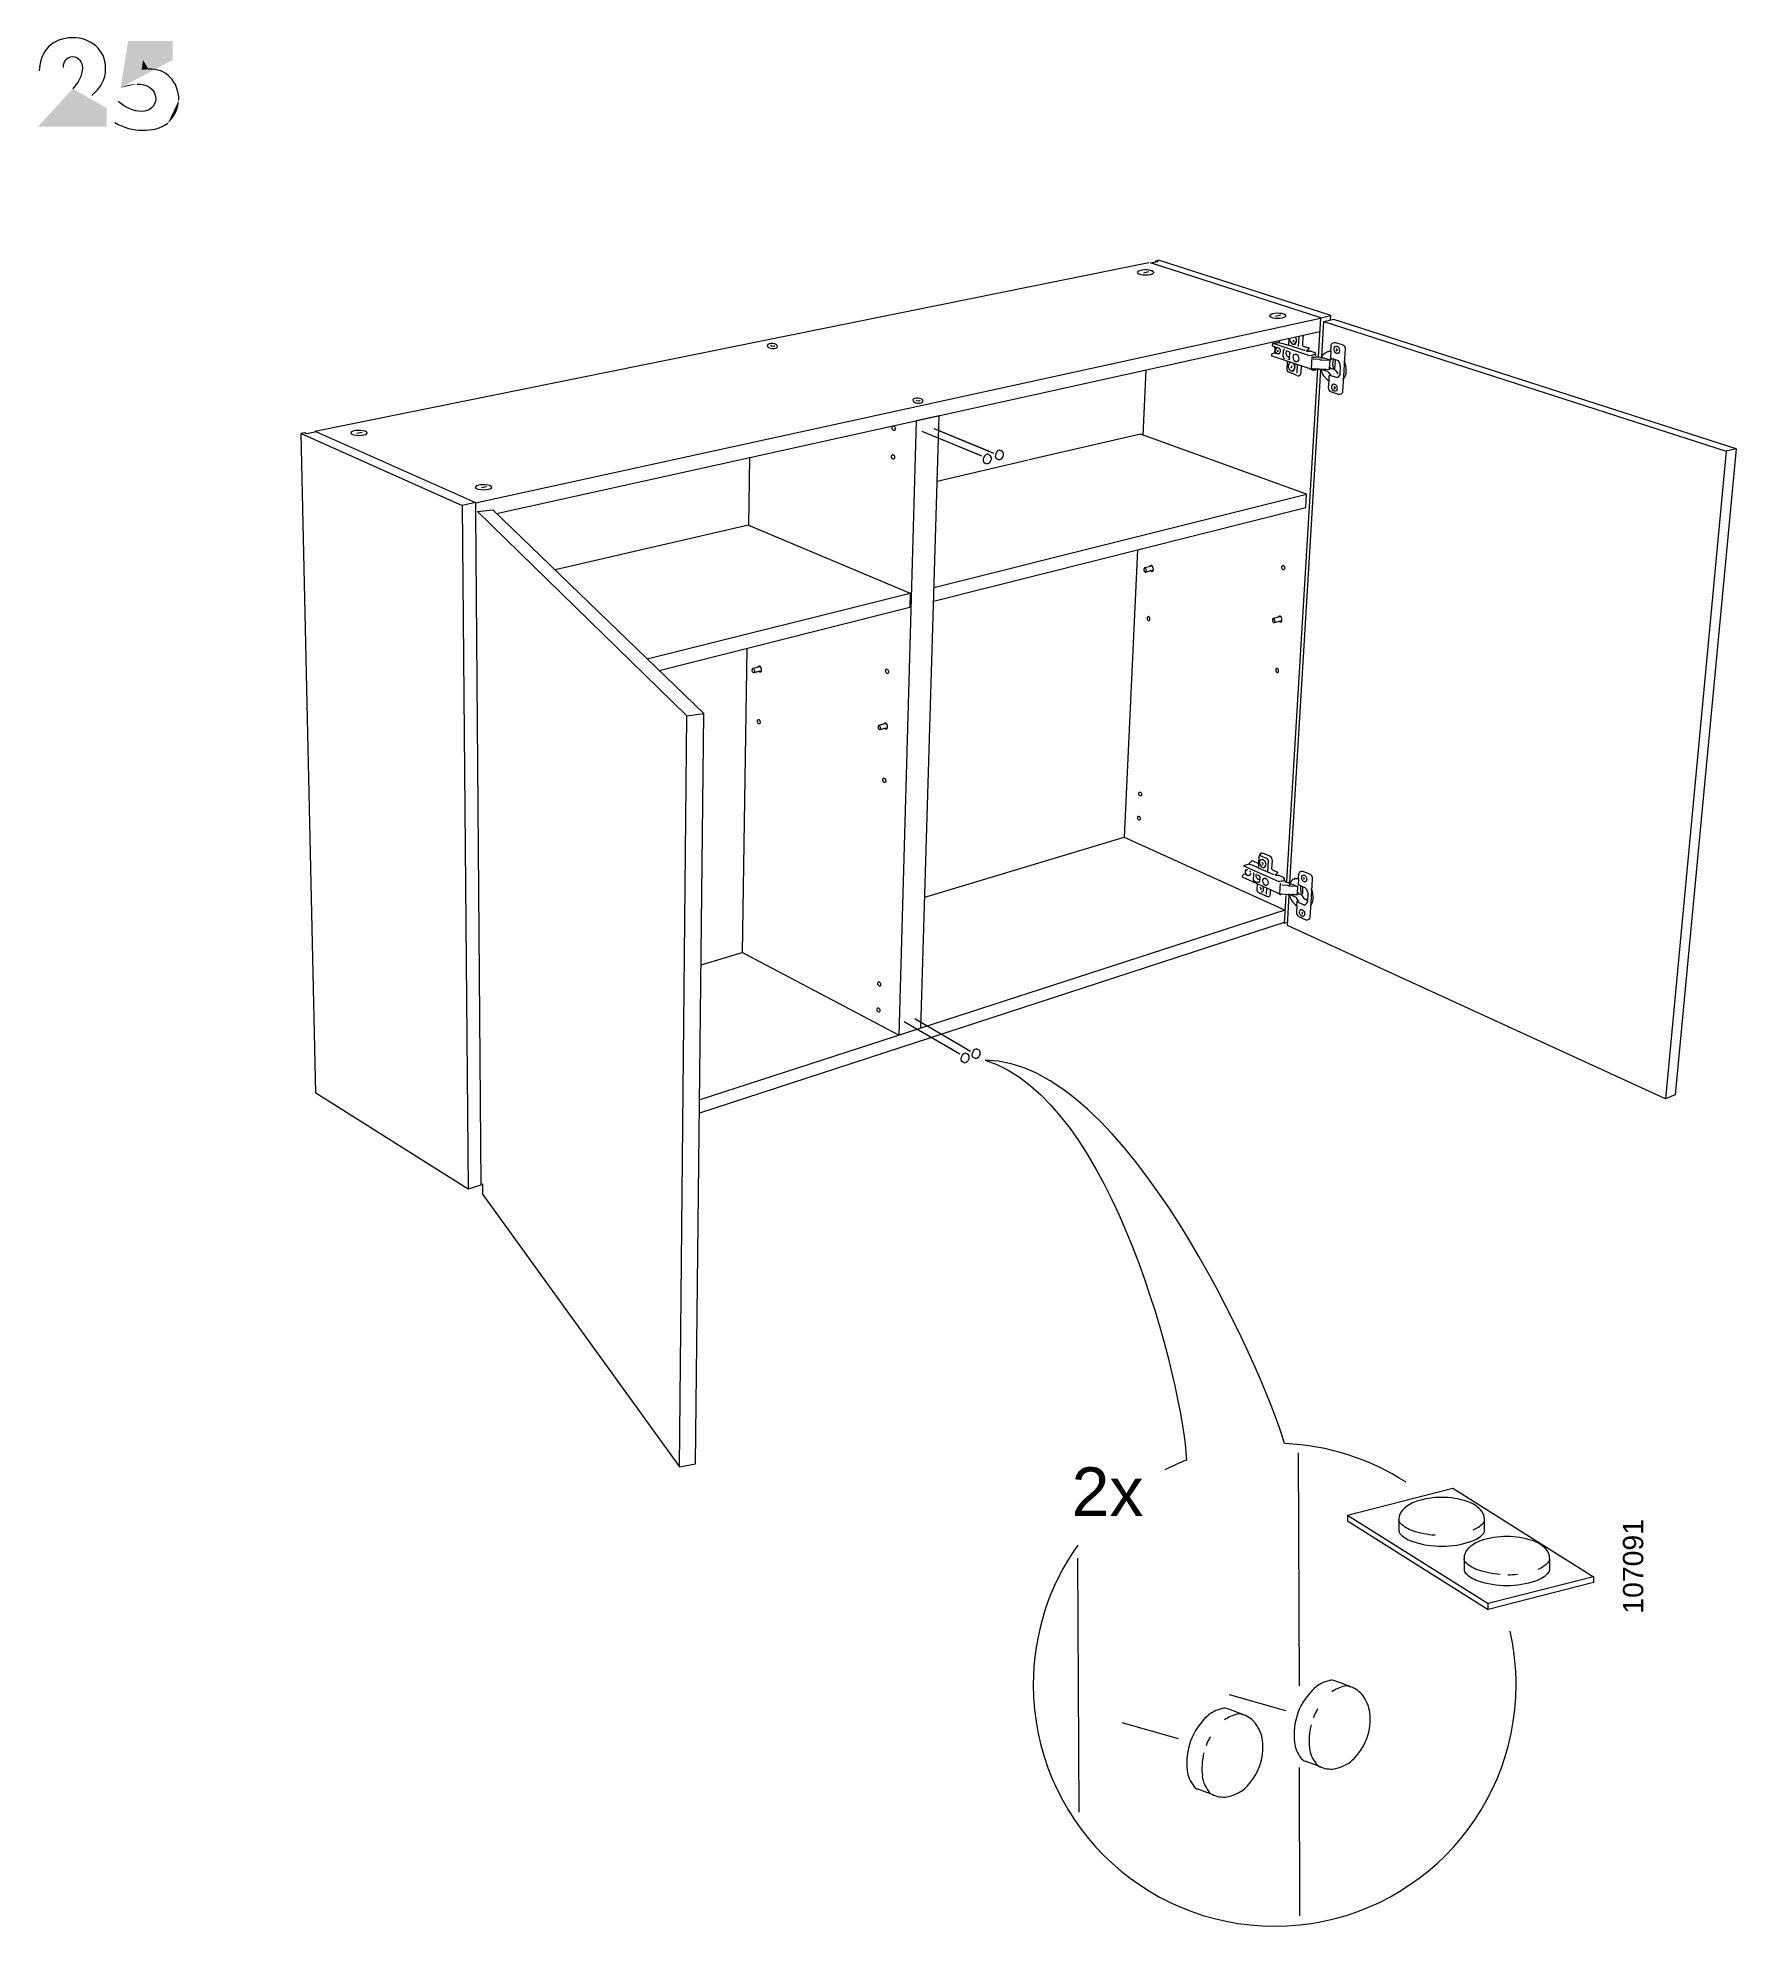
# Model space of a CAD drawing. Header units: metres. Extents: x -6.4 to 35.9, y -8.9 to 6.5.
# Drawn here: x 18.164 to 20.59, y -6.763 to -4.066 of the extents above; entities that cross this region are included whole.
import ezdxf

# ---------------------------------------------------------------- set-up
doc = ezdxf.new("R2010")
doc.units = ezdxf.units.M
doc.header["$MEASUREMENT"] = 0
for name, color, linetype, lineweight in [('PDF15_Geometry_Num_Penna__1_Num_Penna__255_Num_Penna__255_Num_Penna__255', 255, 'Continuous', 18), ('PDF15_Geometry_Num_Penna__7_Num_Penna__7_Num_Penna__7_Num_Penna__7', 7, 'Continuous', 18), ('PDF15_Solid Fills_Num_Penna__7_Num_Penna__7_Num_Penna__7_Num_Penna__7', 7, 'Continuous', 18), ('PDF15_Text_Num_Penna__7_Num_Penna__7_Num_Penna__7_Num_Penna__7', 7, 'Continuous', 18)]:
    doc.layers.add(name, color=color, linetype=linetype, lineweight=lineweight)
doc.styles.add('GENERATED_STYLE_1', font='')
doc.styles.get('GENERATED_STYLE_1').set_extended_font_data('Arial')

msp = doc.modelspace()

# ---------------------------------------------------------------- texts
at = {"layer": 'PDF15_Text_Num_Penna__7_Num_Penna__7_Num_Penna__7_Num_Penna__7', "color": 7, "linetype": 'Continuous', "lineweight": 18, "insert": (19.6404, -6.1775), "char_height": 0.069662, "attachment_point": 7, "style": 'GENERATED_STYLE_1'}
msp.add_mtext('\\A1;{\\pql;\\fArial|b0|i0|c0|p34;2x}', dxfattribs=at)
at = {"layer": 'PDF15_Text_Num_Penna__7_Num_Penna__7_Num_Penna__7_Num_Penna__7', "color": 7, "linetype": 'Continuous', "lineweight": 18, "insert": (20.4574, -6.3169), "char_height": 0.029025, "attachment_point": 7, "rotation": 90, "style": 'GENERATED_STYLE_1'}
msp.add_mtext('\\A1;{\\pql;\\fArial|b0|i0|c0|p34;107091}', dxfattribs=at)

# ---------------------------------------------------------------- hatches: boundary and pattern name
at = {"layer": 'PDF15_Geometry_Num_Penna__7_Num_Penna__7_Num_Penna__7_Num_Penna__7', "linetype": 'Continuous', "lineweight": 18}
for points in [[(18.3564, -4.0977), (18.3564, -4.0708), (18.2928, -4.0708), (18.2821, -4.1372)], [(18.2004, -4.1078, 0.044535), (18.2009, -4.113)], [(18.2137, -4.1388), (18.1637, -4.1931), (18.262, -4.1931), (18.262, -4.1662)], [(18.3055, -4.1321, 0.109884), (18.2821, -4.1372)], [(18.3496, -4.1878, 0.225835), (18.3653, -4.1547)]]:
    msp.add_hatch(color=7, dxfattribs=at).paths.add_polyline_path(points)
at = {"layer": 'PDF15_Solid Fills_Num_Penna__7_Num_Penna__7_Num_Penna__7_Num_Penna__7', "linetype": 'Continuous', "lineweight": 18}
msp.add_hatch(color=7, dxfattribs=at).paths.add_polyline_path([(18.322, -4.1109), (18.3141, -4.0977), (18.312, -4.1117)])

# ---------------------------------------------------------------- linework, layer by layer
at = {"layer": 'PDF15_Geometry_Num_Penna__1_Num_Penna__255_Num_Penna__255_Num_Penna__255', "color": 255, "linetype": 'Continuous', "lineweight": 18, "flags": 128}
for points in [[(19.4323, -4.6301), (19.5097, -4.6622)], [(19.4453, -4.6246), (19.5225, -4.6566)], [(19.4179, -5.4677), (19.4863, -5.5076)], [(19.412, -5.4772), (19.4711, -5.5117)]]:
    msp.add_lwpolyline(points, dxfattribs=at)
at = {"layer": 'PDF15_Geometry_Num_Penna__7_Num_Penna__7_Num_Penna__7_Num_Penna__7', "color": 7, "linetype": 'Continuous', "lineweight": 18, "flags": 128}
for points in [[(19.7508, -4.3873), (18.5594, -4.6283), (18.5594, -4.6291)], [(19.7532, -4.3876), (19.761, -4.386)], [(19.9933, -4.5215), (19.9966, -4.4658), (19.7532, -4.3876)], [(19.7532, -4.3881), (19.7532, -4.3876)], [(19.761, -4.3845), (19.7646, -4.3838)], [(19.7639, -4.3854), (19.761, -4.3845)], [(19.761, -4.386), (19.761, -4.3845)], [(19.761, -4.386), (19.7639, -4.3854)], [(20.0109, -4.4627), (19.7646, -4.3838)], [(19.7365, -4.4033), (19.736, -4.4031), (19.7355, -4.4028), (19.7351, -4.4024), (19.7348, -4.4021), (19.7347, -4.4018), (19.7346, -4.4015)], [(19.7346, -4.4015), (19.7346, -4.4019)], [(19.7431, -4.4016), (19.7506, -4.4)], [(19.7547, -4.3987), (19.7547, -4.3987), (19.7549, -4.3987), (19.7549, -4.3987), (19.755, -4.3987), (19.7551, -4.3987), (19.7552, -4.3987)], [(19.7576, -4.4008), (19.7575, -4.4005), (19.7572, -4.4001), (19.7569, -4.3998), (19.7565, -4.3995), (19.756, -4.3993), (19.7555, -4.399), (19.7552, -4.3989), (19.7552, -4.3987)], [(19.7577, -4.4013), (19.7577, -4.4017)], [(18.7891, -4.7301), (19.9961, -4.4663)], [(19.9234, -4.4634), (19.9234, -4.4638)], [(19.9254, -4.4652), (19.9248, -4.4649), (19.9244, -4.4646), (19.924, -4.4643), (19.9237, -4.464), (19.9235, -4.4636), (19.9235, -4.4633)], [(19.9235, -4.4633), (19.9235, -4.4637)], [(19.9319, -4.4635), (19.9394, -4.4619)], [(19.9435, -4.4606), (19.9436, -4.4606), (19.9437, -4.4606), (19.9438, -4.4606), (19.9439, -4.4606), (19.944, -4.4606), (19.9441, -4.4606)], [(19.9465, -4.4627), (19.9463, -4.4623), (19.9461, -4.462), (19.9457, -4.4616), (19.9454, -4.4614), (19.9449, -4.4611), (19.9444, -4.4609), (19.9441, -4.4607), (19.9441, -4.4606)], [(19.9466, -4.4631), (19.9466, -4.4635)], [(19.9966, -4.4658), (20.0109, -4.4627)], [(19.9978, -4.5217), (20.0008, -4.4714)], [(20.5898, -4.6529), (20.0152, -4.4683), (20.0008, -4.4715)], [(20.0008, -4.4714), (20.5754, -4.6566)], [(20.0105, -4.4694), (20.0109, -4.4627)], [(18.8192, -4.7455), (19.995, -4.4857)], [(19.9274, -4.5033), (19.9274, -4.5034), (19.9273, -4.5037), (19.9272, -4.5039), (19.9272, -4.5041), (19.9273, -4.5041)], [(19.9809, -4.5201), (19.9282, -4.5027), (19.928, -4.5028), (19.9278, -4.503), (19.9276, -4.5032), (19.9274, -4.5035), (19.9273, -4.5038), (19.9273, -4.5041)], [(19.9285, -4.5066), (19.9282, -4.5064), (19.9279, -4.5062), (19.9277, -4.5059), (19.9275, -4.5055), (19.9274, -4.5051), (19.9273, -4.5046), (19.9273, -4.5041)], [(19.9277, -4.503), (19.9278, -4.5029), (19.928, -4.5028), (19.9282, -4.5027), (19.936, -4.501)], [(19.9362, -4.501), (19.9361, -4.501), (19.9361, -4.501), (19.9361, -4.501), (19.936, -4.501), (19.9361, -4.501), (19.9361, -4.501), (19.9282, -4.5027)], [(19.9362, -4.501), (19.9424, -4.5026), (19.9424, -4.5026)], [(19.937, -4.5012), (19.9371, -4.5009), (19.9372, -4.5006), (19.9372, -4.5001)], [(19.9372, -4.5001), (19.9372, -4.4998), (19.9373, -4.4996), (19.9374, -4.4993), (19.9376, -4.4991), (19.9378, -4.4989)], [(19.9387, -4.4981), (19.9378, -4.4989)], [(19.9424, -4.5026), (19.9502, -4.5051), (19.9502, -4.5051), (19.9503, -4.5052)], [(19.9507, -4.5045), (19.9512, -4.4953)], [(19.9524, -4.4984), (19.9523, -4.4979), (19.9522, -4.4974), (19.9522, -4.4969), (19.9522, -4.4964), (19.9522, -4.4959), (19.9523, -4.4954), (19.9523, -4.4951)], [(19.9569, -4.4976), (19.9578, -4.4994), (19.9566, -4.5008)], [(19.9599, -4.4934), (19.96, -4.4936), (19.9603, -4.494), (19.9605, -4.4944), (19.9607, -4.4949), (19.9609, -4.4954), (19.9611, -4.4958), (19.9612, -4.4964), (19.9613, -4.4968), (19.9613, -4.4973), (19.9614, -4.4978), (19.9614, -4.4983), (19.9613, -4.4988), (19.9613, -4.4993), (19.9612, -4.4998), (19.9611, -4.5002), (19.9611, -4.5003)], [(19.9646, -4.507), (19.9655, -4.4928)], [(19.9655, -4.4928), (19.9655, -4.4927), (19.9655, -4.4926), (19.9655, -4.4925), (19.9655, -4.4924), (19.9655, -4.4923), (19.9655, -4.4922)], [(19.9714, -4.5063), (19.9712, -4.5062), (19.9709, -4.506), (19.9708, -4.5057), (19.9706, -4.5054), (19.9706, -4.5051), (19.9706, -4.5048), (19.9713, -4.4928)], [(19.9712, -4.4909), (19.9712, -4.4915), (19.9713, -4.4922), (19.9713, -4.4928)], [(20.016, -4.5012), (20.0164, -4.5011), (20.0169, -4.5011), (20.0173, -4.5012), (20.028, -4.5047)], [(19.2119, -4.5066), (19.2106, -4.5053)], [(19.2149, -4.507), (19.2119, -4.5066)], [(19.2165, -4.5061), (19.2149, -4.507)], [(19.9306, -4.5073), (19.9285, -4.5066)], [(19.9302, -4.5137), (19.9302, -4.5138), (19.9303, -4.5138), (19.9301, -4.5159)], [(19.9378, -4.5097), (19.9305, -4.5073)], [(19.933, -4.5092), (19.9306, -4.5084), (19.9305, -4.5084), (19.9305, -4.5083)], [(19.9313, -4.5135), (19.931, -4.5133), (19.9305, -4.5134)], [(19.9305, -4.5134), (19.9314, -4.5137)], [(19.9306, -4.5073), (19.9306, -4.5084)], [(19.9311, -4.5134), (19.9314, -4.5089)], [(19.9348, -4.5087), (19.9338, -4.5089)], [(19.9345, -4.5116), (19.9354, -4.5134), (19.9342, -4.5147)], [(19.9429, -4.5133), (19.9424, -4.5211)], [(19.9424, -4.5211), (19.9425, -4.5214), (19.9425, -4.5218), (19.9426, -4.5222), (19.9428, -4.5225)], [(19.9428, -4.5225), (19.9435, -4.5237)], [(19.9434, -4.5121), (19.9432, -4.5123), (19.9431, -4.5126), (19.9429, -4.5129), (19.9429, -4.5133)], [(19.9442, -4.5114), (19.9434, -4.5121)], [(19.9435, -4.5237), (19.9437, -4.524), (19.9439, -4.5242), (19.9441, -4.5243), (19.9443, -4.5244)], [(19.9451, -4.5112), (19.9448, -4.5112), (19.9446, -4.5112), (19.9444, -4.5113), (19.9442, -4.5114)], [(19.9496, -4.5139), (19.9493, -4.5132)], [(19.9493, -4.5247), (19.9506, -4.5252)], [(19.9499, -4.5142), (19.9498, -4.5141), (19.9497, -4.514), (19.9496, -4.5139)], [(19.9512, -4.5147), (19.9499, -4.5142)], [(19.9733, -4.5126), (19.9505, -4.5052)], [(19.9506, -4.5252), (19.9509, -4.5252), (19.9512, -4.5252), (19.9515, -4.525), (19.9517, -4.5248), (19.9519, -4.5245), (19.952, -4.5242), (19.952, -4.5238)], [(19.9512, -4.5147), (19.9515, -4.5148), (19.9518, -4.515), (19.952, -4.5153), (19.9522, -4.5157), (19.9523, -4.516), (19.9524, -4.5165), (19.9524, -4.5169), (19.9523, -4.5168), (19.9523, -4.5168)], [(19.9519, -4.5237), (19.9522, -4.5169)], [(19.9563, -4.5305), (19.9565, -4.5306), (19.9568, -4.5309), (19.9572, -4.5313)], [(19.9581, -4.5312), (19.9579, -4.5311), (19.9576, -4.5312), (19.9574, -4.5312), (19.9572, -4.5313)], [(19.9572, -4.5313), (19.9574, -4.5316), (19.9577, -4.532), (19.958, -4.5324), (19.9582, -4.5328), (19.9584, -4.5333), (19.9586, -4.5337), (19.9587, -4.5342), (19.9589, -4.5347), (19.959, -4.5352), (19.959, -4.5357), (19.9591, -4.5362), (19.9591, -4.5367), (19.9591, -4.5372), (19.959, -4.5376), (19.959, -4.5381), (19.9588, -4.5385), (19.9588, -4.5386)], [(19.9586, -4.5312), (19.9587, -4.5317), (19.9589, -4.5322), (19.959, -4.5327), (19.9591, -4.5331), (19.9591, -4.5336), (19.9591, -4.5341)], [(19.9714, -4.5063), (19.9792, -4.5089), (19.9786, -4.509)], [(19.9741, -4.5128), (19.974, -4.5128), (19.9738, -4.5127), (19.9737, -4.5127), (19.9736, -4.5127), (19.9734, -4.5126), (19.9733, -4.5126)], [(19.9755, -4.5133), (19.9756, -4.5132), (19.9756, -4.5132), (19.9757, -4.5132), (19.9759, -4.5133), (19.976, -4.5133), (19.9762, -4.5133), (19.9765, -4.5134), (19.9766, -4.5134)], [(19.9756, -4.5132), (19.9759, -4.5133), (19.9763, -4.5133), (19.9766, -4.5134)], [(19.9763, -4.5133), (19.9763, -4.5132), (19.9763, -4.5131), (19.9764, -4.5125)], [(19.9792, -4.5089), (19.9792, -4.5102), (19.9764, -4.5125)], [(19.9876, -4.5184), (19.9815, -4.5202), (19.9816, -4.5202), (19.9817, -4.5202), (19.9817, -4.5201), (19.9818, -4.5201)], [(19.987, -4.5156), (19.9816, -4.5138)], [(19.9836, -4.5222), (19.9826, -4.539), (19.9827, -4.5391), (19.9829, -4.5391), (19.983, -4.5391)], [(19.9836, -4.5222), (19.9837, -4.5222), (19.9839, -4.5222), (19.984, -4.5222)], [(19.9847, -4.5221), (19.9845, -4.5221), (19.9843, -4.5221)], [(19.9951, -4.5257), (19.9855, -4.5251)], [(19.9878, -4.5188), (19.9878, -4.5188), (19.9879, -4.5188), (19.9879, -4.5188), (19.988, -4.5189), (19.9881, -4.519), (19.9874, -4.5191)], [(19.9882, -4.519), (19.9882, -4.5189), (19.9881, -4.5188), (19.9879, -4.5187)], [(19.9881, -4.5189), (19.9881, -4.5189), (19.9882, -4.519), (19.9882, -4.519), (19.9883, -4.519), (19.9882, -4.519), (19.9881, -4.519), (19.9884, -4.5191), (19.9887, -4.5193)], [(19.9883, -4.519), (19.9884, -4.5191), (19.9885, -4.5192), (19.9886, -4.5193), (19.9888, -4.5193), (19.9889, -4.5193)], [(19.9889, -4.5193), (19.9893, -4.5189), (19.9894, -4.5187), (19.9895, -4.5184)], [(19.9893, -4.5189), (19.9893, -4.518), (19.9895, -4.5178), (19.9895, -4.5176)], [(19.9895, -4.5184), (19.9895, -4.5176)], [(19.9954, -4.522), (19.9954, -4.5226), (19.9901, -4.5223)], [(19.9976, -4.5264), (19.997, -4.5263), (19.9963, -4.5262), (19.9957, -4.5259), (19.9951, -4.5257)], [(19.9954, -4.5226), (19.9959, -4.5226), (19.9963, -4.5228)], [(19.9963, -4.5228), (19.9964, -4.5224)], [(19.9964, -4.5224), (19.9969, -4.5228), (19.9972, -4.523), (19.9975, -4.5231), (19.9978, -4.5232)], [(19.9978, -4.5233), (19.9974, -4.5232), (19.9969, -4.5231)], [(19.9975, -4.5231), (19.9977, -4.5226), (19.9978, -4.5222)], [(20.0091, -4.5259), (20.0091, -4.5263), (20.0091, -4.5267), (20.009, -4.5271), (19.9976, -4.5264)], [(20.0012, -4.5237), (20.0007, -4.5237), (20.0003, -4.5237), (19.9999, -4.5236), (19.9995, -4.5236), (19.999, -4.5234), (19.9986, -4.5234)], [(20.0057, -4.5252), (20.0013, -4.5238)], [(20.0057, -4.5252), (20.0074, -4.5258)], [(20.0074, -4.5139), (20.0082, -4.5137), (20.009, -4.5136), (20.0099, -4.5136), (20.0108, -4.5136)], [(20.0092, -4.5259), (20.0088, -4.5259), (20.0085, -4.5259), (20.0082, -4.5259), (20.0078, -4.5259), (20.0076, -4.5258), (20.0074, -4.5258)], [(20.009, -4.5271), (20.0093, -4.5271), (20.0095, -4.527), (20.0096, -4.527), (20.0097, -4.5269)], [(20.009, -4.5378), (20.0097, -4.5269)], [(20.0097, -4.5269), (20.0097, -4.5265), (20.0097, -4.5261), (20.0098, -4.5257)], [(20.0101, -4.5254), (20.0124, -4.5239)], [(20.0142, -4.5245), (20.0101, -4.5254)], [(20.0108, -4.5136), (20.0103, -4.5226)], [(20.0118, -4.5239), (20.0117, -4.5239), (20.0117, -4.5239), (20.0117, -4.5239), (20.0116, -4.5239), (20.0116, -4.5239), (20.0115, -4.5239), (20.0115, -4.5239), (20.0115, -4.5239), (20.0114, -4.5239), (20.0114, -4.5239), (20.0114, -4.5239), (20.0113, -4.5239), (20.0113, -4.5239), (20.0112, -4.5239), (20.0112, -4.5239), (20.0112, -4.5239), (20.0112, -4.5239), (20.0111, -4.5239), (20.0111, -4.5239), (20.0111, -4.5238), (20.0111, -4.5238), (20.011, -4.5238), (20.011, -4.5238), (20.011, -4.5238), (20.011, -4.5238), (20.0109, -4.5238), (20.0109, -4.5238), (20.0108, -4.5238), (20.0108, -4.5237), (20.0108, -4.5237), (20.0108, -4.5237), (20.0107, -4.5237), (20.0107, -4.5237), (20.0107, -4.5236), (20.0107, -4.5236), (20.0107, -4.5236), (20.0106, -4.5236), (20.0106, -4.5236), (20.0106, -4.5236), (20.0106, -4.5235), (20.0106, -4.5235), (20.0106, -4.5235), (20.0105, -4.5235), (20.0105, -4.5234), (20.0105, -4.5234), (20.0105, -4.5234), (20.0104, -4.5234), (20.0104, -4.5233), (20.0104, -4.5233), (20.0104, -4.5233), (20.0104, -4.5232), (20.0104, -4.5232), (20.0103, -4.5231), (20.0103, -4.5231), (20.0103, -4.5231), (20.0103, -4.523), (20.0103, -4.523), (20.0103, -4.523), (20.0103, -4.5229), (20.0103, -4.5229), (20.0103, -4.5229), (20.0103, -4.5228), (20.0103, -4.5228), (20.0103, -4.5227), (20.0103, -4.5227), (20.0103, -4.5227), (20.0103, -4.5226), (20.0103, -4.5226)], [(20.0118, -4.5239), (20.0118, -4.5239), (20.012, -4.5239), (20.0121, -4.5239), (20.0122, -4.5239), (20.0124, -4.5239), (20.0125, -4.524), (20.0146, -4.5246)], [(20.0146, -4.5246), (20.0171, -4.5255)], [(20.0164, -4.5392), (20.0165, -4.539), (20.0166, -4.5388), (20.0166, -4.5385), (20.0174, -4.5265)], [(20.0174, -4.5265), (20.0174, -4.5261), (20.0173, -4.5258), (20.0171, -4.5255), (20.0202, -4.5265)], [(20.0181, -4.5132), (20.0203, -4.5116), (20.0184, -4.5096)], [(20.0202, -4.5265), (20.0203, -4.5265), (20.0206, -4.5266), (20.0208, -4.5268), (20.0211, -4.527), (20.0213, -4.5272), (20.0215, -4.5274), (20.0218, -4.5277), (20.022, -4.5281), (20.0222, -4.5284), (20.0223, -4.5288), (20.0237, -4.5322)], [(20.028, -4.5047), (20.0284, -4.5049), (20.0289, -4.5052), (20.0293, -4.5055), (20.0297, -4.506), (20.0301, -4.5065), (20.0304, -4.507), (20.0307, -4.5076), (20.0309, -4.5082), (20.0311, -4.5088), (20.0312, -4.5095), (20.0313, -4.5101), (20.0313, -4.5108), (20.0305, -4.5235)], [(20.0305, -4.5235), (20.0288, -4.5503)], [(19.7466, -4.5406), (19.7423, -4.6334)], [(19.9481, -5.2709), (19.9921, -4.5394)], [(19.9524, -5.273), (19.9967, -4.5402)], [(19.954, -4.5343), (19.9549, -4.5361), (19.9537, -4.5374)], [(19.9587, -4.533), (19.9583, -4.5326), (19.9579, -4.5323)], [(19.959, -4.5355), (19.9591, -4.5341)], [(19.9625, -4.5444), (19.9631, -4.5327)], [(19.9814, -4.5395), (19.981, -4.5393), (19.9807, -4.5392), (19.9805, -4.539), (19.9803, -4.5388), (19.9802, -4.5387), (19.98, -4.5385)], [(19.9831, -4.54), (19.9814, -4.5395)], [(19.9831, -4.54), (19.9831, -4.54), (19.983, -4.54), (19.983, -4.5399), (19.9829, -4.5399), (19.9829, -4.5399), (19.9827, -4.5398), (19.9827, -4.5395), (19.9826, -4.5393), (19.9826, -4.539)], [(19.983, -4.5391), (19.983, -4.5393), (19.9831, -4.5395), (19.9833, -4.5397), (19.9832, -4.5398), (19.9831, -4.5399), (19.983, -4.5399), (19.9829, -4.5399)], [(19.9831, -4.54), (19.9832, -4.54), (19.9833, -4.54), (19.9834, -4.5401), (19.9834, -4.5401), (19.9835, -4.5401), (19.9836, -4.5401), (19.9836, -4.54), (19.9836, -4.54), (19.9836, -4.5399)], [(19.9841, -4.539), (19.9839, -4.539), (19.9837, -4.5389), (19.9835, -4.539), (19.9833, -4.539)], [(19.9836, -4.5399), (19.9835, -4.5399), (19.9835, -4.5399), (19.9834, -4.5398), (19.9834, -4.5398), (19.9833, -4.5398), (19.9833, -4.5397)], [(19.9836, -4.5399), (19.9838, -4.5399), (19.9841, -4.5399), (19.9841, -4.5401), (19.9841, -4.5401), (19.9842, -4.5402)], [(19.9842, -4.5402), (19.9841, -4.5402), (19.984, -4.5401), (19.9839, -4.5401), (19.9838, -4.5401), (19.9837, -4.5401), (19.9836, -4.5401)], [(19.9837, -4.5389), (19.9838, -4.5389), (19.9839, -4.5389), (19.984, -4.5389), (19.9841, -4.5389), (19.9842, -4.539), (19.9843, -4.539)], [(19.9843, -4.539), (19.9845, -4.539), (19.9846, -4.539), (19.9847, -4.539), (19.9848, -4.539), (19.994, -4.5394), (19.9851, -4.539)], [(19.9881, -4.5404), (19.9884, -4.5404), (19.9888, -4.5403), (19.9891, -4.5402), (19.9893, -4.5402), (19.9895, -4.5401), (19.9897, -4.54), (19.9899, -4.5399), (19.99, -4.5397), (19.99, -4.5396), (19.9901, -4.5394), (19.9901, -4.5393)], [(19.9968, -4.5397), (19.9967, -4.5394), (19.9967, -4.5391)], [(20.006, -4.5428), (19.9968, -4.5397), (19.9969, -4.5396), (19.997, -4.5395), (19.9971, -4.5393), (19.9972, -4.5393), (19.9973, -4.5392), (19.9975, -4.5391)], [(20.0083, -4.5446), (20.0079, -4.5441), (20.0075, -4.5436), (20.007, -4.5433), (20.0065, -4.543), (20.006, -4.5428)], [(20.0103, -4.5475), (20.0083, -4.5446)], [(20.009, -4.5391), (20.009, -4.5392), (20.009, -4.5392), (20.0089, -4.5392), (20.0089, -4.5393), (20.0089, -4.5393), (20.0089, -4.5394), (20.0088, -4.5395), (20.0087, -4.5396), (20.0085, -4.5397)], [(20.009, -4.5397), (20.0089, -4.5397), (20.0088, -4.5397), (20.0087, -4.5397), (20.0087, -4.5397), (20.0086, -4.5397), (20.0085, -4.5397)], [(20.0104, -4.5378), (20.0104, -4.5377), (20.0103, -4.5376), (20.01, -4.5374), (20.0098, -4.5373), (20.0095, -4.5372), (20.0091, -4.537), (20.009, -4.5388)], [(20.009, -4.5385), (20.009, -4.5391), (20.009, -4.5391), (20.009, -4.539), (20.009, -4.5388), (20.009, -4.5385), (20.009, -4.5382), (20.009, -4.5378)], [(20.0104, -4.5378), (20.0103, -4.538), (20.0102, -4.5381), (20.01, -4.5382), (20.0097, -4.5383), (20.0094, -4.5384), (20.009, -4.5385)], [(20.0096, -4.5479), (20.0099, -4.5479), (20.0101, -4.548), (20.0103, -4.5481)], [(20.0114, -4.5488), (20.011, -4.5486), (20.0106, -4.5484), (20.0103, -4.5481)], [(20.0104, -4.538), (20.015, -4.5395)], [(20.019, -4.5513), (20.0114, -4.5488)], [(20.015, -4.5395), (20.0156, -4.5398), (20.0161, -4.54), (20.0165, -4.5404), (20.017, -4.5408), (20.0174, -4.5412), (20.0178, -4.5418)], [(20.0163, -4.5393), (20.0157, -4.5394)], [(20.0178, -4.5418), (20.0198, -4.5447)], [(20.0211, -4.5507), (20.021, -4.5509), (20.0208, -4.551), (20.0206, -4.5511), (20.0205, -4.5513), (20.0203, -4.5513), (20.0202, -4.5514), (20.0198, -4.5514), (20.0194, -4.5514), (20.019, -4.5513)], [(20.0198, -4.5447), (20.0201, -4.5451), (20.0204, -4.5455), (20.0208, -4.5457), (20.0212, -4.5459)], [(20.0243, -4.535), (20.0235, -4.5464), (20.0234, -4.5469), (20.0234, -4.5472), (20.0233, -4.5475), (20.0232, -4.5479), (20.023, -4.5482), (20.0228, -4.5484), (20.0211, -4.5507)], [(20.0242, -4.535), (20.0242, -4.5345), (20.0242, -4.5341), (20.0242, -4.5337), (20.0241, -4.5333), (20.024, -4.5328), (20.0239, -4.5324), (20.0237, -4.5322)], [(19.4196, -4.5846), (19.4183, -4.5834)], [(19.4227, -4.585), (19.4196, -4.5846)], [(19.4242, -4.5842), (19.4227, -4.585)], [(20.015, -4.5676), (20.0172, -4.566), (20.0152, -4.564)], [(19.4512, -4.6058), (19.4183, -4.6131)], [(19.4251, -5.4806), (19.4512, -4.6058)], [(18.5449, -4.6303), (18.5402, -4.6313)], [(18.5402, -4.6313), (18.77, -4.7339)], [(18.5607, -5.5734), (18.5402, -4.6313)], [(18.5617, -4.6286), (18.5476, -4.6315), (18.545, -4.6303)], [(18.5594, -4.6283), (18.5606, -4.6288)], [(18.5617, -4.6286), (18.7891, -4.7297), (18.7891, -4.731)], [(18.6131, -4.6324), (18.6125, -4.6321), (18.6121, -4.6319), (18.6117, -4.6315), (18.6114, -4.6312), (18.6112, -4.6309), (18.6112, -4.6306)], [(18.6112, -4.6306), (18.6112, -4.631)], [(18.6196, -4.6307), (18.6271, -4.6291)], [(18.6312, -4.6278), (18.6313, -4.6278), (18.6314, -4.6278), (18.6315, -4.6278), (18.6316, -4.6278), (18.6317, -4.6278), (18.6317, -4.6278)], [(18.6342, -4.6299), (18.634, -4.6296), (18.6338, -4.6292), (18.6334, -4.6289), (18.6331, -4.6286), (18.6326, -4.6283), (18.6321, -4.6281), (18.6317, -4.628), (18.6317, -4.6278)], [(18.6343, -4.6304), (18.6343, -4.6308)], [(19.4183, -4.6131), (19.3938, -5.4907)], [(19.4266, -4.6277), (19.5118, -4.663)], [(19.4437, -4.6239), (19.5288, -4.6592)], [(19.7389, -4.6321), (19.5797, -4.669)], [(19.9751, -4.7367), (19.9762, -4.7179), (19.7388, -4.6321)], [(19.1803, -4.6657), (19.1789, -4.7623)], [(20.5754, -4.6566), (20.4888, -5.5813)], [(20.5898, -4.6529), (20.5026, -5.576)], [(20.5898, -4.6529), (20.5754, -4.6566)], [(19.5783, -4.6694), (19.4484, -4.6995)], [(19.5181, -4.674), (19.5159, -4.6731)], [(19.5355, -4.6681), (19.5332, -4.6672)], [(18.7908, -4.7101), (18.7903, -4.7098), (18.7898, -4.7095), (18.7895, -4.7092), (18.7892, -4.7088), (18.789, -4.7085), (18.789, -4.7082)], [(18.789, -4.7082), (18.789, -4.7086)], [(18.7974, -4.7083), (18.8049, -4.7067)], [(18.809, -4.7054), (18.8091, -4.7054), (18.8092, -4.7054), (18.8093, -4.7054), (18.8093, -4.7054), (18.8094, -4.7054), (18.8095, -4.7054)], [(18.812, -4.7076), (18.8118, -4.7072), (18.8115, -4.7068), (18.8112, -4.7065), (18.8108, -4.7063), (18.8104, -4.706), (18.8098, -4.7057), (18.8095, -4.7056), (18.8095, -4.7054)], [(18.812, -4.708), (18.812, -4.7084)], [(19.4439, -4.8509), (19.9762, -4.7179)], [(18.7892, -4.7439), (18.7966, -5.7048), (18.7786, -5.7107), (18.5608, -5.5734)], [(18.7891, -4.7297), (18.77, -4.7339)], [(18.77, -4.7339), (18.7786, -5.7107)], [(18.7891, -4.731), (18.7892, -4.7439)], [(18.7917, -4.7427), (18.8139, -4.7404)], [(19.0803, -6.1071), (19.0907, -5.0342), (18.7917, -4.7427)], [(19.1153, -5.0312), (18.8139, -4.7404)], [(19.4433, -4.8708), (19.9751, -4.7367)], [(19.1789, -4.762), (18.9027, -4.8261)], [(19.1789, -4.7623), (19.4101, -4.8593), (19.4096, -4.8793)], [(19.7347, -4.7973), (19.7157, -5.2076)], [(19.7535, -4.821), (19.7448, -4.8232)], [(19.0344, -4.9532), (19.4101, -4.8593)], [(19.0515, -4.9697), (19.4096, -4.8793)], [(19.9371, -4.8932), (19.9284, -4.8954)], [(19.9386, -4.8992), (19.93, -4.9015)], [(19.1764, -4.9382), (19.1701, -5.3727)], [(19.1952, -4.9708), (19.1866, -4.973)], [(19.0907, -5.0342), (19.1152, -5.0312)], [(19.1034, -6.1029), (19.1152, -5.0312)], [(19.3737, -5.046), (19.365, -5.0482)], [(19.3753, -5.0521), (19.3666, -5.0543)], [(19.4307, -5.2936), (19.7157, -5.2076)], [(19.7157, -5.2076), (19.9453, -5.3121)], [(19.9119, -5.2305), (19.9124, -5.2304), (19.9128, -5.2304), (19.9133, -5.2305), (19.9138, -5.2306)], [(19.8937, -5.2461), (19.8938, -5.2461), (19.8938, -5.2461), (19.8938, -5.2461), (19.8938, -5.2461), (19.8937, -5.2461), (19.8937, -5.2461), (19.8937, -5.2461), (19.8937, -5.2461), (19.8936, -5.2461), (19.8937, -5.2461), (19.8937, -5.2461), (19.8862, -5.2485)], [(19.8862, -5.2485), (19.8893, -5.2498)], [(19.889, -5.2579), (19.8892, -5.2539)], [(19.8936, -5.2625), (19.8933, -5.2626), (19.893, -5.2626), (19.8927, -5.2626), (19.8923, -5.2626), (19.892, -5.2625), (19.8918, -5.2624), (19.8914, -5.2623), (19.8911, -5.2621), (19.8908, -5.2619), (19.8905, -5.2616), (19.8902, -5.2613), (19.89, -5.2609), (19.8898, -5.2605), (19.8896, -5.2601), (19.8894, -5.2597), (19.8893, -5.2593), (19.8891, -5.2588), (19.8891, -5.2584), (19.8891, -5.258), (19.8891, -5.2575), (19.8891, -5.2571), (19.8892, -5.2567), (19.8893, -5.2563), (19.8895, -5.2559), (19.8897, -5.2556), (19.8899, -5.2553), (19.8902, -5.255), (19.8905, -5.2548), (19.8908, -5.2547), (19.891, -5.2546)], [(19.8893, -5.2499), (19.8938, -5.2519)], [(19.8917, -5.2544), (19.891, -5.2546)], [(19.8922, -5.2546), (19.8918, -5.2545), (19.8914, -5.2545), (19.891, -5.2546)], [(19.8936, -5.2625), (19.8947, -5.2622), (19.895, -5.2621), (19.8954, -5.2618), (19.8956, -5.2615), (19.8959, -5.2611), (19.8961, -5.2606), (19.8962, -5.2601), (19.8963, -5.2595), (19.8963, -5.259)], [(19.9299, -5.2614), (19.9206, -5.2579), (19.9073, -5.2519), (19.907, -5.2514), (19.8997, -5.2481), (19.8937, -5.2461)], [(19.8938, -5.2519), (19.9364, -5.2711)], [(19.8945, -5.2463), (19.8946, -5.2461), (19.8947, -5.2459), (19.8947, -5.2456), (19.8948, -5.2451)], [(19.8948, -5.2451), (19.8948, -5.2449), (19.8949, -5.2446), (19.895, -5.2444), (19.8951, -5.2441), (19.8953, -5.244)], [(19.8959, -5.2565), (19.8956, -5.2562), (19.8954, -5.2561), (19.8952, -5.256), (19.895, -5.2559)], [(19.8975, -5.2418), (19.8975, -5.2421), (19.8953, -5.244)], [(19.8961, -5.2577), (19.8959, -5.2572), (19.8956, -5.2566), (19.8954, -5.2561)], [(19.8977, -5.2415), (19.8976, -5.2415), (19.8975, -5.2417), (19.8975, -5.2418)], [(19.8984, -5.2412), (19.8977, -5.2415)], [(19.8984, -5.2412), (19.9076, -5.2454), (19.9073, -5.249)], [(19.9006, -5.2592), (19.9004, -5.2593), (19.9002, -5.2596), (19.9001, -5.2599), (19.9001, -5.2602)], [(19.9013, -5.2586), (19.9006, -5.2592)], [(19.9072, -5.2515), (19.9075, -5.2519), (19.9074, -5.2519)], [(19.9073, -5.249), (19.9073, -5.2493), (19.9073, -5.2496), (19.9074, -5.2499), (19.9074, -5.2501), (19.9075, -5.2505), (19.9076, -5.2509)], [(19.9088, -5.2338), (19.9086, -5.234), (19.9085, -5.2343), (19.9083, -5.2345), (19.9082, -5.2349), (19.9081, -5.2352), (19.9081, -5.2356), (19.9076, -5.2454)], [(19.9088, -5.2338), (19.9092, -5.2333)], [(19.9094, -5.2466), (19.9093, -5.2461), (19.9092, -5.2457), (19.9091, -5.2452), (19.909, -5.2447), (19.909, -5.2442), (19.909, -5.2438), (19.9091, -5.2434), (19.9091, -5.2429), (19.9092, -5.2425), (19.9093, -5.2421), (19.9095, -5.2417), (19.9097, -5.2413), (19.9098, -5.241), (19.9101, -5.2407), (19.9103, -5.2404), (19.9106, -5.2401), (19.9109, -5.24), (19.9112, -5.2398), (19.9115, -5.2397), (19.9118, -5.2396), (19.9121, -5.2395), (19.9125, -5.2395), (19.9128, -5.2395), (19.9131, -5.2396), (19.9136, -5.2397), (19.914, -5.2399), (19.9144, -5.2401), (19.9148, -5.2403), (19.9151, -5.2406), (19.9154, -5.2408), (19.9154, -5.2409)], [(19.9217, -5.2418), (19.9217, -5.2415), (19.9216, -5.2412), (19.9215, -5.2409), (19.9215, -5.2406), (19.9214, -5.2404), (19.9213, -5.2401), (19.9211, -5.2399), (19.921, -5.2396), (19.9208, -5.2394), (19.9206, -5.2392), (19.9204, -5.2391), (19.9202, -5.2389), (19.9102, -5.2345)], [(19.912, -5.2433), (19.9137, -5.2451), (19.9132, -5.2476)], [(19.9154, -5.2409), (19.9157, -5.2411), (19.916, -5.2415), (19.9163, -5.2418), (19.9165, -5.2422), (19.9167, -5.2426), (19.917, -5.2431), (19.9171, -5.2435), (19.9173, -5.244), (19.9175, -5.2445), (19.9176, -5.2449), (19.9177, -5.2454), (19.9177, -5.2458), (19.9178, -5.2463), (19.9178, -5.2468), (19.9177, -5.2472), (19.9177, -5.2477), (19.9177, -5.2478)], [(19.9208, -5.2568), (19.9217, -5.2418)], [(19.9273, -5.2542), (19.9348, -5.2576), (19.9342, -5.2577)], [(19.9348, -5.2576), (19.9347, -5.2588), (19.9321, -5.2612)], [(19.9692, -5.2561), (19.9696, -5.256), (19.97, -5.256), (19.9705, -5.2561), (19.9709, -5.2562), (19.9811, -5.2607)], [(19.935, -5.2876), (19.8848, -5.265)], [(19.9001, -5.2602), (19.8997, -5.2673)], [(19.8997, -5.2673), (19.8997, -5.2677), (19.8997, -5.268), (19.8999, -5.2684), (19.9, -5.2687)], [(19.9, -5.2687), (19.9007, -5.2699)], [(19.9007, -5.2699), (19.9009, -5.2702), (19.901, -5.2704), (19.9013, -5.2706), (19.9015, -5.2707)], [(19.9015, -5.2707), (19.9045, -5.2721)], [(19.9045, -5.2721), (19.9048, -5.2722), (19.9051, -5.2722), (19.9053, -5.2721), (19.9055, -5.2719)], [(19.9062, -5.2715), (19.9074, -5.2721)], [(19.9067, -5.2619), (19.9066, -5.2618), (19.9065, -5.2617), (19.9064, -5.2616)], [(19.908, -5.2625), (19.9067, -5.2619)], [(19.9074, -5.2721), (19.9077, -5.2722), (19.908, -5.2722), (19.9083, -5.2721), (19.9085, -5.2719), (19.9086, -5.2717), (19.9087, -5.2714), (19.9088, -5.2711)], [(19.908, -5.2625), (19.9083, -5.2627), (19.9085, -5.2629), (19.9088, -5.2632), (19.9089, -5.2636), (19.9091, -5.2639), (19.9092, -5.2643), (19.9092, -5.2647), (19.909, -5.2646), (19.909, -5.2645)], [(19.9092, -5.2647), (19.9088, -5.2711), (19.9087, -5.2709), (19.9086, -5.2709)], [(19.9093, -5.2791), (19.9111, -5.2809), (19.9105, -5.2833)], [(19.9189, -5.2892), (19.9194, -5.2806)], [(19.9224, -5.2924), (19.9228, -5.2923), (19.9232, -5.292), (19.9235, -5.2917), (19.9238, -5.2913), (19.924, -5.2908), (19.9242, -5.2902), (19.9244, -5.2896), (19.9244, -5.289), (19.9248, -5.283)], [(19.932, -5.2621), (19.932, -5.2619), (19.932, -5.2617), (19.9321, -5.2612)], [(19.9323, -5.2621), (19.9361, -5.2623), (19.9361, -5.2624)], [(19.9364, -5.2711), (19.9366, -5.2711), (19.9369, -5.2711)], [(19.9381, -5.2712), (19.9378, -5.2711), (19.9375, -5.2711), (19.9372, -5.2711), (19.9369, -5.2711)], [(19.9379, -5.2888), (19.9388, -5.2734)], [(19.9402, -5.2706), (19.9381, -5.2712)], [(19.943, -5.2701), (19.9401, -5.2711)], [(19.9498, -5.2769), (19.9406, -5.2763)], [(19.9444, -5.2703), (19.9442, -5.2702), (19.9439, -5.2701)], [(19.9461, -5.2718), (19.9461, -5.2716), (19.9461, -5.2714), (19.946, -5.2713), (19.9459, -5.2712), (19.9458, -5.271), (19.9456, -5.2708), (19.9453, -5.2706), (19.9451, -5.2705), (19.9448, -5.2704), (19.9445, -5.2703), (19.9444, -5.2703), (19.9444, -5.2703)], [(19.951, -5.2735), (19.9508, -5.2733), (19.9504, -5.2732), (19.9501, -5.2731), (19.9461, -5.2718)], [(19.9522, -5.2776), (19.9516, -5.2776), (19.9509, -5.2774), (19.9504, -5.2772), (19.9498, -5.2769)], [(19.951, -5.2735), (19.9516, -5.2739), (19.9518, -5.2741), (19.9522, -5.2742), (19.9525, -5.2744)], [(19.9521, -5.2742), (19.9523, -5.2738), (19.9525, -5.2734)], [(19.9522, -5.2776), (19.9522, -5.2772), (19.9523, -5.2767), (19.9523, -5.2763), (19.9523, -5.2758), (19.9523, -5.2754), (19.9524, -5.275), (19.9524, -5.2747), (19.9524, -5.2745)], [(19.9632, -5.2781), (19.9632, -5.2783), (19.9632, -5.2784), (19.9522, -5.2776)], [(19.9597, -5.277), (19.9526, -5.2743)], [(19.9595, -5.267), (19.9586, -5.2673), (19.9594, -5.2671), (19.9603, -5.2669), (19.9612, -5.2669), (19.962, -5.2669), (19.9629, -5.267), (19.9638, -5.2671), (19.9647, -5.2674)], [(19.9595, -5.267), (19.9603, -5.2668), (19.9612, -5.2667), (19.962, -5.2666), (19.9629, -5.2666), (19.9639, -5.2667), (19.9648, -5.2669)], [(19.9598, -5.277), (19.9615, -5.2778)], [(19.9613, -5.2774), (19.9613, -5.2776), (19.9613, -5.2777), (19.9615, -5.2778)], [(19.9637, -5.278), (19.9633, -5.2781), (19.9629, -5.2781), (19.9625, -5.2781), (19.9622, -5.278), (19.9618, -5.2779), (19.9615, -5.2778)], [(19.9645, -5.2877), (19.9645, -5.2875), (19.9644, -5.2874), (19.9642, -5.2872), (19.964, -5.287), (19.9636, -5.2869), (19.9633, -5.2867), (19.9631, -5.289)], [(19.9632, -5.2784), (19.9634, -5.2784), (19.9636, -5.2784), (19.9637, -5.2783), (19.9638, -5.2782)], [(19.9632, -5.2882), (19.9638, -5.2782)], [(19.9648, -5.2669), (19.9642, -5.2756)], [(19.9659, -5.2762), (19.9655, -5.2761), (19.965, -5.276), (19.9646, -5.276), (19.9644, -5.2759), (19.9643, -5.2758), (19.9642, -5.2756)], [(19.9661, -5.2763), (19.9737, -5.2798), (19.9742, -5.2801), (19.9746, -5.2805), (19.975, -5.281), (19.9754, -5.2815), (19.9757, -5.2821), (19.976, -5.2827)], [(19.9674, -5.2777), (19.9672, -5.2822)], [(19.9717, -5.2677), (19.9732, -5.2666), (19.9719, -5.2652)], [(19.976, -5.2827), (19.9773, -5.2859), (19.9776, -5.2866), (19.9777, -5.2872), (19.9778, -5.2878), (19.9779, -5.2885), (19.9779, -5.2891)], [(19.9811, -5.2607), (19.9815, -5.2609), (19.9819, -5.2613), (19.9824, -5.2616), (19.9827, -5.2621), (19.9831, -5.2626), (19.9834, -5.2631), (19.9837, -5.2637), (19.9839, -5.2642), (19.9841, -5.2649), (19.9841, -5.2655), (19.9842, -5.2661), (19.9842, -5.2667), (19.9836, -5.2765)], [(19.9836, -5.2765), (19.982, -5.3016)], [(19.9452, -5.3121), (19.1092, -5.5829)], [(19.909, -5.2875), (19.9091, -5.2876), (19.9094, -5.2878), (19.9097, -5.288), (19.9097, -5.2879), (19.9097, -5.2878)], [(19.9196, -5.2925), (19.9097, -5.288)], [(19.9196, -5.2925), (19.9199, -5.2926), (19.9203, -5.2927), (19.9206, -5.2928), (19.921, -5.2928), (19.9213, -5.2927), (19.9217, -5.2927), (19.9224, -5.2924)], [(19.9354, -5.288), (19.9353, -5.2879), (19.9353, -5.2878), (19.9352, -5.2877), (19.9351, -5.2877), (19.9351, -5.2877), (19.935, -5.2877), (19.935, -5.2876)], [(19.9366, -5.2889), (19.9364, -5.2888), (19.9362, -5.2887), (19.936, -5.2885), (19.9358, -5.2884), (19.9356, -5.2881), (19.9354, -5.288)], [(19.9382, -5.2896), (19.9366, -5.2889)], [(19.9382, -5.2896), (19.9382, -5.2896), (19.9382, -5.2896), (19.9382, -5.2896), (19.938, -5.2895), (19.9379, -5.2893), (19.9379, -5.2891), (19.9379, -5.2888)], [(19.9383, -5.2897), (19.9384, -5.2897), (19.9385, -5.2897), (19.9386, -5.2898), (19.9386, -5.2898), (19.9387, -5.2898), (19.9388, -5.2898), (19.9388, -5.2897), (19.9389, -5.2897), (19.9389, -5.2896)], [(19.9394, -5.2898), (19.9393, -5.2898), (19.9392, -5.2898), (19.9391, -5.2898), (19.939, -5.2898), (19.9389, -5.2898), (19.9388, -5.2898)], [(19.9389, -5.2896), (19.9391, -5.2896), (19.9393, -5.2896), (19.9393, -5.2897), (19.9393, -5.2898), (19.9394, -5.2898)], [(19.9446, -5.3304), (19.947, -5.291)], [(19.9487, -5.3339), (19.9514, -5.2899)], [(19.9515, -5.2895), (19.9514, -5.2893), (19.9514, -5.289)], [(19.9603, -5.2934), (19.9515, -5.2895), (19.9515, -5.2894), (19.9516, -5.2894), (19.9517, -5.2893), (19.9517, -5.2892), (19.9518, -5.2892), (19.9519, -5.2891)], [(19.9546, -5.2893), (19.9568, -5.2903)], [(19.959, -5.2896), (19.9568, -5.2903), (19.9567, -5.2898), (19.9566, -5.2892)], [(19.9566, -5.2892), (19.9568, -5.2893), (19.9569, -5.2894), (19.9571, -5.2894), (19.9572, -5.2895), (19.9574, -5.2895), (19.9576, -5.2895), (19.9625, -5.2898)], [(19.9624, -5.2954), (19.962, -5.2949), (19.9616, -5.2944), (19.9612, -5.294), (19.9608, -5.2937), (19.9603, -5.2934)], [(19.9643, -5.2983), (19.9624, -5.2954)], [(19.9631, -5.3002), (19.9629, -5.3001), (19.9628, -5.3), (19.9627, -5.2999)], [(19.9632, -5.2882), (19.9632, -5.2885), (19.9632, -5.2888), (19.9631, -5.289), (19.9631, -5.2892), (19.9631, -5.2893), (19.9631, -5.2892), (19.9632, -5.2891), (19.9632, -5.2892)], [(19.9632, -5.2886), (19.9631, -5.289)], [(19.9644, -5.3012), (19.964, -5.3009), (19.9635, -5.3006), (19.9631, -5.3002)], [(19.9644, -5.2888), (19.9645, -5.2877), (19.9644, -5.2879), (19.9643, -5.2881), (19.9641, -5.2882), (19.9639, -5.2884), (19.9635, -5.2885), (19.9632, -5.2886)], [(19.9632, -5.2891), (19.9632, -5.2886)], [(19.9644, -5.2888), (19.9644, -5.289), (19.9643, -5.2892), (19.9641, -5.2893), (19.9638, -5.2895), (19.9635, -5.2896), (19.9632, -5.2897)], [(19.9717, -5.3045), (19.9644, -5.3012)], [(19.9709, -5.2924), (19.9705, -5.292), (19.9702, -5.2915), (19.9698, -5.2911), (19.9694, -5.2907), (19.9689, -5.2905), (19.9685, -5.2902), (19.9645, -5.2885)], [(19.9727, -5.2954), (19.9709, -5.2924)], [(19.9717, -5.3045), (19.9721, -5.3046), (19.9726, -5.3047), (19.9731, -5.3047), (19.9735, -5.3046), (19.974, -5.3045), (19.9743, -5.3042), (19.9747, -5.3039), (19.9763, -5.302)], [(19.9744, -5.2968), (19.974, -5.2967), (19.9737, -5.2964), (19.9733, -5.2961), (19.973, -5.2957), (19.9727, -5.2954)], [(19.9769, -5.298), (19.9744, -5.2968)], [(19.9779, -5.2891), (19.9772, -5.2995), (19.9772, -5.3), (19.977, -5.3006), (19.9769, -5.3011), (19.9766, -5.3016), (19.9763, -5.302)], [(19.982, -5.3016), (19.9807, -5.3222)], [(19.9442, -5.3296), (19.1089, -5.602)], [(19.9435, -5.3299), (19.9446, -5.3304)], [(19.9446, -5.3304), (19.949, -5.3289)], [(20.4888, -5.5813), (19.9487, -5.3339)], [(19.9693, -5.3173), (19.9708, -5.3163), (19.9694, -5.3148)], [(19.9749, -5.3256), (19.975, -5.3257), (19.9754, -5.3258), (19.9757, -5.3259), (19.9761, -5.326), (19.9765, -5.326), (19.9768, -5.3259), (19.9772, -5.3258), (19.9789, -5.3253)], [(19.9807, -5.3222), (19.9807, -5.3228), (19.9806, -5.3233), (19.9804, -5.3237), (19.9802, -5.3241), (19.9799, -5.3245), (19.9796, -5.3248), (19.9792, -5.3251), (19.9789, -5.3253)], [(19.1113, -5.3901), (19.1701, -5.3724)], [(19.3938, -5.4907), (19.1701, -5.3727)], [(19.4011, -5.4709), (19.4808, -5.5173)], [(19.4164, -5.4668), (19.496, -5.5133)], [(19.4856, -5.529), (19.4835, -5.5278)], [(19.5014, -5.523), (19.4992, -5.5218)], [(19.5077, -5.5116), (19.5056, -5.5104)], [(20.5026, -5.576), (20.4888, -5.5813)], [(18.7966, -5.7038), (18.799, -5.703), (18.7991, -5.7177), (19.0803, -6.1071), (19.1034, -6.1029)], [(19.9642, -6.0869), (19.9653, -6.4201)], [(20.0344, -6.1759), (20.185, -6.1374), (20.3859, -6.2641)], [(20.0344, -6.1759), (20.2353, -6.3025)], [(20.0344, -6.1759), (20.0344, -6.1844), (20.2353, -6.311)], [(19.649, -6.2374), (19.6509, -6.6002)], [(20.3859, -6.2641), (20.2353, -6.3025)], [(20.3859, -6.2641), (20.3859, -6.2725), (20.2353, -6.311)], [(20.2353, -6.311), (20.2353, -6.3025)], [(19.9464, -6.4558), (19.8661, -6.4326)], [(19.7932, -6.4958), (19.7129, -6.4726)], [(19.9655, -6.5365), (19.9662, -6.7483)], [(19.9958, -6.5357), (19.9742, -6.5277)], [(19.8426, -6.5757), (19.821, -6.5676)]]:
    msp.add_lwpolyline(points, dxfattribs=at)
for points in [[(19.9282, -4.5027), (19.9282, -4.5027)], [(19.9361, -4.501), (19.9361, -4.501)], [(19.961, -4.5005), (19.9611, -4.5005)], [(19.9263, -4.5196), (19.9263, -4.5197)], [(19.9287, -4.5162), (19.9288, -4.5162)], [(19.9301, -4.5159), (19.9301, -4.5159)], [(19.9304, -4.5134), (19.9305, -4.5134)], [(19.9305, -4.5083), (19.9305, -4.5084), (19.9305, -4.5084), (19.9305, -4.5084), (19.9305, -4.5084), (19.9305, -4.5085), (19.9305, -4.5085), (19.9305, -4.5085), (19.9305, -4.5086), (19.9305, -4.5086), (19.9306, -4.5086), (19.9306, -4.5086), (19.9307, -4.5086), (19.9307, -4.5087), (19.9307, -4.5087), (19.9306, -4.5086), (19.9306, -4.5085)], [(19.9309, -4.5133), (19.9309, -4.5133)], [(19.931, -4.5133), (19.931, -4.5133)], [(19.9493, -4.5132), (19.9491, -4.5133)], [(19.9494, -4.5141), (19.9495, -4.514)], [(19.9501, -4.5051), (19.9501, -4.5051)], [(19.952, -4.5238), (19.9519, -4.5237)], [(19.9575, -4.5312), (19.9575, -4.531)], [(19.9817, -4.5138), (19.9816, -4.5138), (19.9815, -4.5137), (19.9813, -4.5137), (19.9812, -4.5137), (19.981, -4.5137), (19.9808, -4.5136), (19.9806, -4.5136), (19.9766, -4.5134), (19.9806, -4.5136), (19.981, -4.5137), (19.9813, -4.5137)], [(19.9811, -4.5202), (19.9813, -4.5202)], [(19.9816, -4.5138), (19.9817, -4.5138)], [(19.9856, -4.5251), (19.9856, -4.5251)], [(19.9871, -4.5156), (19.987, -4.5156)], [(19.9878, -4.5188), (19.9878, -4.5188), (19.9879, -4.5188)], [(19.9881, -4.5188), (19.9882, -4.5188), (19.9883, -4.5189)], [(19.9978, -4.5232), (19.9986, -4.5234), (19.9978, -4.5233)], [(20.0102, -4.5256), (20.0092, -4.5259), (20.0095, -4.5258), (20.0099, -4.5256)], [(20.0124, -4.5239), (20.0123, -4.5239)], [(19.9587, -4.5341), (19.9587, -4.5339), (19.9588, -4.534), (19.9589, -4.5341)], [(19.9587, -4.5389), (19.9588, -4.5389)], [(19.9632, -4.5483), (19.9632, -4.5484), (19.9632, -4.5485)], [(19.98, -4.5385), (19.9799, -4.5384), (19.9799, -4.5384), (19.9798, -4.5384), (19.9798, -4.5383), (19.9798, -4.5383), (19.9797, -4.5383)], [(19.9842, -4.5402), (19.9844, -4.5402), (19.9845, -4.5402)], [(20.0104, -4.5477), (20.0103, -4.5476)], [(19.7483, -4.8948), (19.7484, -4.8953), (19.7484, -4.8958), (19.7485, -4.8963), (19.7487, -4.8968), (19.749, -4.8972), (19.7492, -4.8976), (19.7495, -4.8979), (19.7499, -4.8982), (19.7502, -4.8984), (19.7506, -4.8985), (19.7509, -4.8985), (19.7512, -4.8984), (19.7515, -4.8983), (19.7518, -4.898), (19.752, -4.8977), (19.7522, -4.8973), (19.7523, -4.8969), (19.7523, -4.8964), (19.7523, -4.8959), (19.7523, -4.8954), (19.7521, -4.8949), (19.752, -4.8944), (19.7517, -4.894), (19.7515, -4.8936), (19.7512, -4.8933), (19.7508, -4.893), (19.7505, -4.8928), (19.7501, -4.8927), (19.7498, -4.8927), (19.7495, -4.8928), (19.7492, -4.893), (19.7489, -4.8932), (19.7487, -4.8935), (19.7485, -4.8939), (19.7484, -4.8943)], [(19.932, -4.9688), (19.932, -4.9693), (19.9321, -4.9698), (19.9322, -4.9703), (19.9324, -4.9708), (19.9326, -4.9712), (19.9329, -4.9716), (19.9332, -4.972), (19.9336, -4.9723), (19.934, -4.9724), (19.9343, -4.9726), (19.9347, -4.9726), (19.935, -4.9725), (19.9354, -4.9723), (19.9356, -4.9721), (19.9359, -4.9718), (19.9361, -4.9714), (19.9362, -4.9709), (19.9362, -4.9705), (19.9362, -4.97), (19.9362, -4.9694), (19.936, -4.9689), (19.9358, -4.9684), (19.9356, -4.968), (19.9353, -4.9676), (19.935, -4.9672), (19.9347, -4.967), (19.9343, -4.9668), (19.9339, -4.9667), (19.9336, -4.9666), (19.9332, -4.9667), (19.9329, -4.9669), (19.9326, -4.9672), (19.9324, -4.9674), (19.9322, -4.9679), (19.9321, -4.9683)], [(19.3708, -5.1256), (19.3709, -5.1252), (19.371, -5.1247), (19.3711, -5.1243), (19.3713, -5.124), (19.3716, -5.1237), (19.3719, -5.1235), (19.3722, -5.1235), (19.3726, -5.1235), (19.373, -5.1236), (19.3733, -5.1238), (19.3737, -5.1241), (19.374, -5.1245), (19.3743, -5.1249), (19.3745, -5.1254), (19.3747, -5.1259), (19.3748, -5.1265), (19.3749, -5.127), (19.3749, -5.1276), (19.3749, -5.1281), (19.3748, -5.1286), (19.3746, -5.1289), (19.3744, -5.1293), (19.3741, -5.1295), (19.3738, -5.1297), (19.3735, -5.1298), (19.3731, -5.1298), (19.3728, -5.1296), (19.3724, -5.1294), (19.3721, -5.1291), (19.3718, -5.1288), (19.3715, -5.1283), (19.3712, -5.1278), (19.371, -5.1273), (19.3709, -5.1267), (19.3708, -5.1262)], [(19.8861, -5.2485), (19.8861, -5.2485)], [(19.8893, -5.2497), (19.8893, -5.2498), (19.8893, -5.2498), (19.8893, -5.2498), (19.8894, -5.2499)], [(19.8894, -5.2499), (19.8894, -5.2499)], [(19.894, -5.2519), (19.8939, -5.2519)], [(19.8997, -5.2481), (19.8997, -5.2481)], [(19.907, -5.2514), (19.9071, -5.2514)], [(19.9071, -5.2514), (19.9072, -5.2515)], [(19.9073, -5.2519), (19.9074, -5.2519)], [(19.9075, -5.246), (19.9074, -5.246), (19.9074, -5.2461)], [(19.9206, -5.2579), (19.9207, -5.2579)], [(19.8866, -5.2607), (19.8867, -5.2607)], [(19.8879, -5.2603), (19.888, -5.2603)], [(19.9059, -5.2716), (19.9059, -5.2715), (19.906, -5.2715)], [(19.9371, -5.2626), (19.9371, -5.2626)], [(19.9407, -5.2762), (19.9407, -5.2763)], [(19.9437, -5.2698), (19.9437, -5.2699)], [(19.9642, -5.2778), (19.9637, -5.278), (19.964, -5.2779)], [(19.9638, -5.2782), (19.9638, -5.2781)], [(19.976, -5.2827), (19.9758, -5.2827), (19.9757, -5.2828)], [(19.9178, -5.2915), (19.9178, -5.2915), (19.9177, -5.2915), (19.9176, -5.2915), (19.9176, -5.2914)], [(19.9196, -5.2923), (19.9196, -5.2924)], [(19.94, -5.2888), (19.9401, -5.2888), (19.9402, -5.2888), (19.9402, -5.2888), (19.9402, -5.2888), (19.9403, -5.2888)], [(19.9629, -5.2897), (19.9627, -5.2898), (19.9626, -5.2898), (19.9625, -5.2898)], [(19.9632, -5.2897), (19.9631, -5.2897), (19.963, -5.2897), (19.963, -5.2897), (19.963, -5.2897), (19.9629, -5.2897)], [(19.9644, -5.2985), (19.9644, -5.2984)]]:
    msp.add_lwpolyline(points, close=True, dxfattribs=at)
for points in [[(20.0108, -4.5136), (20.0113, -4.5056, -0.336886), (20.0141, -4.5016), (20.016, -4.5012)], [(19.9797, -4.5383), (19.9269, -4.5206), (19.9267, -4.5206), (19.9266, -4.5204), (19.9265, -4.5202), (19.9264, -4.52), (19.9264, -4.5197, -0.311024), (19.9288, -4.5162), (19.9301, -4.5159), (19.9333, -4.517)], [(19.9349, -4.509), (19.9346, -4.5089), (19.9342, -4.5089), (19.9338, -4.5089, 0.7797), (19.9356, -4.5174), (19.9367, -4.5172)], [(19.952, -4.5217), (19.9517, -4.5219), (19.9513, -4.522), (19.951, -4.522), (19.9507, -4.522), (19.9504, -4.522), (19.9501, -4.5219, -0.478152), (19.9484, -4.5128)], [(19.9629, -4.5485), (19.9507, -4.5437), (19.9506, -4.5436), (19.9505, -4.5436, -0.311169), (19.9483, -4.5395), (19.9489, -4.528)], [(19.991, -4.5219, -0.158951), (19.9851, -4.5222), (19.9849, -4.5221), (19.9847, -4.5221)], [(19.9973, -4.523, -0.250566), (20.0065, -4.514), (20.0074, -4.5139)], [(20.0286, -4.5538, 0.151562), (20.0328, -4.5418, 0.114263), (20.0302, -4.5276)], [(19.9633, -4.5486), (19.9634, -4.5486), (19.9636, -4.5486), (19.9639, -4.5487), (19.9643, -4.5487), (19.9645, -4.5487), (19.9649, -4.5486), (19.9655, -4.5485, 0.3237), (19.9682, -4.5443), (19.9688, -4.5347)], [(19.9943, -4.5395, 0.110976), (19.9953, -4.5394), (19.9959, -4.5392), (19.996, -4.5392), (19.9961, -4.5392), (19.9963, -4.5391), (19.9965, -4.5391), (19.9967, -4.5391), (19.9969, -4.5391), (20.0035, -4.5395), (20.0083, -4.5398), (20.0084, -4.5397), (20.0085, -4.5397)], [(19.9964, -4.5391, 0.218289), (20.0082, -4.556), (20.0086, -4.5491), (20.0086, -4.549), (20.0086, -4.549), (20.0086, -4.5489), (20.0086, -4.5489), (20.0087, -4.5489), (20.0087, -4.5488), (20.0087, -4.5488), (20.0087, -4.5488), (20.0087, -4.5487), (20.0087, -4.5487), (20.0087, -4.5486), (20.0087, -4.5486), (20.0087, -4.5486), (20.0087, -4.5486), (20.0088, -4.5486), (20.0088, -4.5485), (20.0088, -4.5485), (20.0088, -4.5485), (20.0088, -4.5485), (20.0088, -4.5484), (20.0089, -4.5484), (20.0089, -4.5484), (20.0089, -4.5484), (20.0089, -4.5484), (20.0089, -4.5483), (20.0089, -4.5483), (20.009, -4.5483), (20.009, -4.5482), (20.009, -4.5482), (20.009, -4.5482), (20.009, -4.5482), (20.009, -4.5482), (20.0091, -4.5482), (20.0091, -4.5481), (20.0091, -4.5481), (20.0092, -4.5481), (20.0092, -4.5481), (20.0092, -4.5481), (20.0092, -4.5481), (20.0093, -4.548), (20.0093, -4.548), (20.0093, -4.548), (20.0093, -4.548), (20.0094, -4.548), (20.0094, -4.548), (20.0094, -4.548), (20.0094, -4.548), (20.0095, -4.5479), (20.0095, -4.5479), (20.0096, -4.5479), (20.0096, -4.5479), (20.0096, -4.5479), (20.0096, -4.5479)], [(20.0288, -4.5503), (20.0275, -4.5713, -0.317539), (20.0251, -4.575), (20.0233, -4.5754), (20.023, -4.5755), (20.0227, -4.5755), (20.0224, -4.5755), (20.0221, -4.5755), (20.0218, -4.5754), (20.0215, -4.5753), (20.0109, -4.5718, -0.326198), (20.0076, -4.566), (20.0082, -4.556)], [(19.5226, -4.6618, -0.037465), (19.5229, -4.6618), (19.5206, -4.6609)], [(19.54, -4.6559, -0.027377), (19.5402, -4.656), (19.5379, -4.6551)], [(19.7456, -4.8291, 0.414189), (19.7469, -4.8288, 0.118841), (19.7473, -4.8277, 0.162635), (19.7464, -4.8241, 0.121264), (19.7455, -4.8233)], [(19.7556, -4.8266, -0.187498), (19.755, -4.827), (19.7464, -4.8293)], [(19.752, -4.8213, -0.073798), (19.7524, -4.8205, -0.201991), (19.7532, -4.8199), (19.7539, -4.8197)], [(19.7536, -4.8274, 0.071138), (19.7543, -4.828, 0.202503), (19.7553, -4.8281), (19.756, -4.8279, 0.184893), (19.7568, -4.8273, 0.11678), (19.7573, -4.8259, 0.161098), (19.756, -4.8209, 0.11984), (19.7549, -4.8198)], [(19.9306, -4.901, 0.118841), (19.9309, -4.8999, 0.162448), (19.93, -4.8963, 0.121264), (19.9291, -4.8955)], [(19.9357, -4.8936, -0.074236), (19.936, -4.8927, -0.201991), (19.9368, -4.8921), (19.9375, -4.8919)], [(19.9379, -4.9002, 0.194428), (19.9389, -4.9003), (19.9396, -4.9002, 0.182201), (19.9404, -4.8996, 0.116387), (19.9409, -4.8981, 0.161171), (19.9396, -4.8931, 0.117965), (19.9385, -4.892)], [(19.1937, -4.9647), (19.185, -4.9669, -0.190018), (19.1857, -4.967, -0.121264), (19.1866, -4.9678, -0.162448), (19.1875, -4.9714, -0.118841), (19.1872, -4.9725, -0.414189), (19.1859, -4.9729)], [(19.1923, -4.9651, -0.074236), (19.1926, -4.9642, -0.201991), (19.1934, -4.9636), (19.1941, -4.9634)], [(19.1945, -4.9717, 0.194428), (19.1955, -4.9718), (19.1962, -4.9717, 0.184893), (19.197, -4.9711, 0.115991), (19.1975, -4.9696, 0.161171), (19.1962, -4.9646, 0.11984), (19.1951, -4.9635)], [(19.3675, -5.0528, 0.162448), (19.3666, -5.0492, 0.11868), (19.3658, -5.0483)], [(19.3723, -5.0464, -0.073798), (19.3726, -5.0455, -0.201991), (19.3734, -5.0449), (19.3742, -5.0448)], [(19.3746, -5.053, 0.194428), (19.3755, -5.0532), (19.3763, -5.053, 0.182201), (19.3771, -5.0524, 0.115603), (19.3775, -5.0509, 0.161171), (19.3763, -5.046, 0.11984), (19.3751, -5.0449)], [(19.9119, -5.2305), (19.9113, -5.2307, 0.275233), (19.9092, -5.2333), (19.9101, -5.2321)], [(19.9273, -5.2542), (19.9271, -5.2541), (19.9269, -5.2539), (19.9268, -5.2536), (19.9266, -5.2533), (19.9266, -5.2531), (19.9265, -5.2527), (19.9272, -5.2417, 0.288968), (19.9238, -5.2351), (19.9138, -5.2306)], [(19.9648, -5.2669), (19.9652, -5.26, -0.300294), (19.9674, -5.2566), (19.9692, -5.2561)], [(19.8844, -5.2641), (19.8844, -5.2641), (19.8843, -5.264), (19.8843, -5.2641), (19.8843, -5.2642), (19.8844, -5.2644), (19.8844, -5.2645), (19.8845, -5.2647), (19.8846, -5.2648), (19.8847, -5.2649), (19.8848, -5.2649), (19.8846, -5.2648), (19.8845, -5.2646), (19.8844, -5.2644), (19.8844, -5.2641, -0.267139), (19.8867, -5.2607), (19.888, -5.2603), (19.8903, -5.2613)], [(19.9088, -5.2682), (19.9085, -5.2682), (19.9082, -5.2683), (19.9079, -5.2683), (19.9076, -5.2682), (19.9073, -5.2682), (19.907, -5.268, -0.393217), (19.9046, -5.26)], [(19.909, -5.2875), (19.9076, -5.2869, -0.290757), (19.9054, -5.2829), (19.9059, -5.2745)], [(19.9445, -5.2703), (19.9443, -5.2702), (19.9441, -5.2702), (19.9439, -5.2701), (19.9437, -5.27), (19.9437, -5.2698), (19.9443, -5.2688), (19.9444, -5.2679), (19.9445, -5.2676), (19.9446, -5.2673, 0.276964), (19.9423, -5.2649), (19.9422, -5.2649), (19.9422, -5.2649), (19.9371, -5.2626), (19.9368, -5.2625), (19.9365, -5.2624), (19.9361, -5.2624), (19.9323, -5.2621), (19.9319, -5.262), (19.9316, -5.262), (19.9312, -5.262), (19.9313, -5.2619), (19.9314, -5.2619), (19.9314, -5.2619), (19.9316, -5.2619), (19.9317, -5.262), (19.9319, -5.262), (19.9321, -5.262), (19.9323, -5.2621)], [(19.9817, -5.3062, 0.161561), (19.9856, -5.2956, 0.111721), (19.9832, -5.2821)], [(19.94, -5.2888), (19.9491, -5.2895, 0.139145), (19.95, -5.2894), (19.9505, -5.2892), (19.9507, -5.2892), (19.9508, -5.2891), (19.951, -5.2891), (19.9512, -5.289), (19.9513, -5.289), (19.9515, -5.289), (19.9558, -5.2894), (19.9561, -5.2894), (19.9564, -5.2893), (19.9566, -5.2892)], [(19.9512, -5.289, 0.193602), (19.9624, -5.3059), (19.9627, -5.2999), (19.9627, -5.2998), (19.9627, -5.2998), (19.9627, -5.2997), (19.9627, -5.2997), (19.9628, -5.2997), (19.9628, -5.2997), (19.9628, -5.2996), (19.9628, -5.2996), (19.9628, -5.2996), (19.9628, -5.2996), (19.9628, -5.2995), (19.9628, -5.2995), (19.9629, -5.2995), (19.9629, -5.2994), (19.9629, -5.2994), (19.9629, -5.2993), (19.9629, -5.2993), (19.9629, -5.2993), (19.963, -5.2993), (19.963, -5.2992), (19.963, -5.2992), (19.963, -5.2992), (19.963, -5.2992), (19.963, -5.2991), (19.9631, -5.2991), (19.9631, -5.2991), (19.9631, -5.2991), (19.9631, -5.2991), (19.9632, -5.2991), (19.9632, -5.299), (19.9632, -5.299), (19.9633, -5.299), (19.9633, -5.2989), (19.9633, -5.2989), (19.9633, -5.2989), (19.9634, -5.2989), (19.9634, -5.2989), (19.9634, -5.2989), (19.9634, -5.2989), (19.9635, -5.2988), (19.9635, -5.2988), (19.9635, -5.2988), (19.9635, -5.2988), (19.9644, -5.2985)], [(19.9624, -5.3059), (19.9618, -5.3154, 0.298053), (19.9648, -5.321), (19.9749, -5.3256)], [(19.4912, -5.5175, -0.141872), (19.4919, -5.5177), (19.4898, -5.5165)], [(20.2284, -6.2029, 0.198978), (20.2304, -6.198), (20.2304, -6.1827, 0.032806), (20.2303, -6.1819, 0.198693), (20.2247, -6.1684, 0.116642), (20.2056, -6.1566, 0.08068), (20.1692, -6.1507, 0.08075), (20.1327, -6.1566, 0.116192), (20.1136, -6.1684, 0.198466), (20.108, -6.1819, 0.01904), (20.108, -6.1832)], [(20.1598, -6.2049, -0.062538), (20.1277, -6.1985, -0.116552), (20.11, -6.1875, -0.198868), (20.108, -6.1827), (20.108, -6.198, 0.198761), (20.11, -6.2029, 0.116402), (20.1277, -6.2138, 0.080266), (20.1692, -6.2205, 0.080286), (20.2107, -6.2138, 0.116389), (20.2284, -6.2029)], [(20.2141, -6.1972, 0.095543), (20.2284, -6.1875, 0.199085), (20.2304, -6.1827)], [(19.6495, -6.2188, 0.156507), (19.5857, -6.4184, 0.999989), (20.2754, -6.4184, 0.055868), (20.2669, -6.3419)], [(20.2528, -6.2608, -0.062642), (20.2207, -6.2544, -0.115875), (20.2031, -6.2435, -0.199085), (20.201, -6.2386), (20.201, -6.2539, 0.199001), (20.203, -6.2588, 0.116373), (20.2207, -6.2697, 0.080511), (20.2622, -6.2765, 0.080547), (20.3037, -6.2697, 0.116373), (20.3214, -6.2588, 0.199297), (20.3234, -6.2539), (20.3234, -6.2386, 0.031453), (20.3233, -6.2378, 0.198829), (20.3177, -6.2243, 0.116547), (20.2986, -6.2125, 0.080597), (20.2622, -6.2066, 0.080644), (20.2257, -6.2125, 0.116216), (20.2066, -6.2243, 0.198857), (20.201, -6.2378, 0.018607), (20.201, -6.2391)], [(20.3071, -6.2531, 0.095623), (20.3214, -6.2435, 0.199085), (20.3234, -6.2386)], [(20.0359, -6.4203, -0.022008), (20.0393, -6.4214, 0.021804), (20.0382, -6.421), (20.0166, -6.4129)], [(19.9876, -6.4231, 0.117199), (19.9637, -6.4584, 0.116746), (19.9588, -6.5009)], [(19.8344, -6.463, 0.117241), (19.8105, -6.4984, 0.116772), (19.8056, -6.5409)], [(19.8827, -6.4603, -0.020926), (19.8861, -6.4614, 0.025058), (19.885, -6.4609), (19.8634, -6.4529)], [(20.0411, -6.5263, 0.117364), (20.0621, -6.4952, 0.117144), (20.0664, -6.4579)], [(19.8879, -6.5663, 0.117364), (19.9089, -6.5352, 0.117148), (19.9132, -6.4979)]]:
    msp.add_lwpolyline(points, format="xyb", dxfattribs=at)
msp.add_lwpolyline([(19.9845, -4.5403, 0.127968), (19.9881, -4.5404), (19.988, -4.5404), (19.9877, -4.5405), (19.9873, -4.5405), (19.9869, -4.5405), (19.9865, -4.5405), (19.9861, -4.5405), (19.9857, -4.5404), (19.9853, -4.5404), (19.985, -4.5403), (19.9846, -4.5403)], format="xyb", close=True, dxfattribs=at)
at = {"layer": 'PDF15_Geometry_Num_Penna__7_Num_Penna__7_Num_Penna__7_Num_Penna__7', "color": 7, "linetype": 'Continuous', "lineweight": 18}
for centre, radius, start, end in [((20.0428, -4.5309), 0.0295, 168.1319, 194.9044), ((19.524, -4.6693), 0.00986, 131.5173, 185.6262), ((19.5172, -4.6665), 0.0087, 311.6013, 5.7968), ((19.5413, -4.6635), 0.00986, 131.5173, 185.6262), ((19.5345, -4.6607), 0.0087, 311.6013, 5.8047), ((19.748, -4.8256), 0.00432, 175.5345, 194.7767), ((19.7462, -4.8248), 0.00229, 148.5864, 171.0325), ((19.7461, -4.8269), 0.00202, 213.8308, 238.6928), ((19.9316, -4.8978), 0.00432, 175.5345, 194.7767), ((19.9298, -4.8971), 0.00233, 148.7657, 170.8531), ((19.1882, -4.9693), 0.00432, 175.5345, 194.7767), ((19.1864, -4.9686), 0.00233, 148.7657, 170.8531), ((19.1864, -4.9705), 0.00215, 214.5945, 237.9291), ((19.3683, -5.0506), 0.00433, 175.5629, 194.7483), ((19.3664, -5.0499), 0.00229, 148.5864, 171.0325), ((19.3663, -5.0519), 0.00206, 214.4246, 238.617), ((19.3664, -5.0534), 0.000934, 237.652, 327.6472), ((19.9151, -5.2489), 0.00232, 259.6174, 7.2231), ((19.9629, -5.2783), 0.0118, 111.2369, 159.0374), ((18.1142, -5.1752), 1.8597, 356.4915, 356.787), ((19.4921, -5.5253), 0.00986, 123.7996, 177.8561), ((19.4857, -5.5216), 0.00865, 303.8469, 358.0139), ((19.4917, -5.5183), 0.000693, 56.078, 66.3004), ((19.5078, -5.5192), 0.00986, 123.7996, 177.8858), ((19.5015, -5.5156), 0.0086, 303.7692, 358.0139), ((19.5074, -5.5122), 0.000693, 56.078, 66.3004), ((19.9312, -6.4167), 0.343, 56.9414, 87.7262), ((19.9297, -6.4163), 0.3425, 111.468, 117.1417), ((20.2096, -6.1819), 0.0208, 353.2002, 359.8085), ((20.3035, -6.2378), 0.0199, 352.9222, 359.8609), ((20.2621, -6.1261), 0.1351, 270.5722, 276.4321), ((20.0678, -6.497), 0.0879, 149.9261, 158.9469), ((19.9149, -6.5371), 0.0883, 149.9518, 158.9406), ((20.0741, -6.498), 0.0943, 166.1532, 186.6388), ((19.9209, -6.538), 0.0943, 166.1519, 186.639), ((20.0085, -6.5043), 0.0339, 246.6443, 249.9304), ((19.8573, -6.5394), 0.0392, 246.8664, 249.7083)]:
    msp.add_arc(centre, radius, start, end, dxfattribs=at)
for centre, major_axis, ratio, start_param, end_param in [((19.7463, -4.4013), (-0.0117, 0), 0.31902, 3.919345, 6.316937), ((19.746, -4.4012), (0.0117, 0), 0.30356, 3.766566, 6.274973), ((19.9352, -4.4632), (0.0117, 0), 0.318831, 0.771235, 3.17572), ((19.9349, -4.4632), (0.0116, 0), 0.298799, 3.749871, 6.283905), ((19.9568, -4.4974), (-0.00126, 0.00621), 0.715418, 1.596045, 4.083815), ((19.9577, -4.499), (-0.00136, 0.00478), 0.645672, 2.645398, 4.197996), ((19.9358, -4.5129), (-0.00085, 0.00424), 0.679598, 3.157605, 5.518718), ((19.9548, -4.536), (-0.00175, 0.00624), 0.719845, 6.116047, 7.780948), ((19.9852, -4.5166), (-0.00438, 0.00085), 0.337555, 3.092028, 4.328215), ((19.9545, -4.5359), (-0.00126, 0.006), 0.732231, 1.56616, 4.091828), ((19.956, -4.5384), (-0.00059, 0.00384), 0.7206, 2.653686, 4.459944), ((18.6228, -4.6304), (0.0116, 0), 0.316708, 0.764991, 3.178503), ((18.6227, -4.6304), (0.0116, 0.0001), 0.298068, 3.739608, 6.283995), ((18.8006, -4.708), (0.0116, 0), 0.31652, 0.75856, 3.178884), ((18.8004, -4.708), (0.0117, 0), 0.300266, 3.755023, 6.281114), ((19.9134, -5.2456), (-0.00187, 0.00537), 0.728098, 1.500628, 4.057001), ((19.911, -5.2808), (-0.0015, 0.00518), 0.660135, 2.744103, 5.103265)]:
    msp.add_ellipse(centre, major_axis=major_axis, ratio=ratio, start_param=start_param, end_param=end_param, dxfattribs=at)
for centre, major_axis, ratio in [((19.961, -4.5232), (-0.00119, 0.00551), 0.683901), ((20.0192, -4.5117), (-0.00109, 0.00526), 0.690566), ((20.0159, -4.5656), (-0.00115, 0.00522), 0.69111), ((19.3864, -4.6237), (-0.0007, 0.00329), 0.611881), ((19.3854, -4.6645), (-0.00074, 0.00324), 0.618631), ((19.9427, -4.8228), (-0.00077, 0.00297), 0.674873), ((19.3769, -4.9707), (-0.00085, 0.00319), 0.59487), ((19.1936, -5.0428), (-0.00081, 0.00304), 0.580696), ((19.7384, -5.1461), (-0.00084, 0.00278), 0.646451), ((19.7368, -5.1806), (-0.00085, 0.00278), 0.631465), ((19.9173, -5.2716), (-0.00168, 0.00511), 0.655187), ((19.9727, -5.2667), (-0.00163, 0.00488), 0.660756), ((19.9697, -5.3161), (-0.00162, 0.00486), 0.663014), ((19.3657, -5.4175), (-0.00095, 0.00306), 0.583395), ((19.3647, -5.4547), (-0.00098, 0.00304), 0.58828)]:
    msp.add_ellipse(centre, major_axis=major_axis, ratio=ratio, dxfattribs=at)
for points in [[(18.2135, -4.0659), (18.1847, -4.0659), (18.1668, -4.0849), (18.1658, -4.113)], [(18.2607, -4.1094), (18.2607, -4.0828), (18.2392, -4.0659), (18.2135, -4.0659)], [(18.2004, -4.1078), (18.2004, -4.0995), (18.2051, -4.0929), (18.2137, -4.0929)], [(18.2137, -4.0929), (18.2221, -4.0929), (18.2276, -4.101), (18.2276, -4.1088)], [(18.2276, -4.1088), (18.2276, -4.12), (18.2208, -4.131), (18.2137, -4.1388)], [(18.2409, -4.1485), (18.2534, -4.1372), (18.2607, -4.1269), (18.2607, -4.1094)], [(18.3653, -4.1547), (18.3653, -4.1294), (18.347, -4.1089), (18.322, -4.1109)], [(18.3055, -4.1321), (18.3181, -4.1321), (18.3323, -4.1383), (18.3323, -4.153)], [(18.3323, -4.153), (18.3323, -4.1637), (18.3229, -4.1711), (18.3128, -4.1711)], [(18.3128, -4.1711), (18.3001, -4.1711), (18.2881, -4.1654), (18.2787, -4.1569)], [(18.274, -4.187), (18.2859, -4.1946), (18.3, -4.198), (18.3139, -4.198)], [(18.3139, -4.198), (18.3261, -4.198), (18.3399, -4.1955), (18.3496, -4.1878)], [(19.2136, -4.5025), (19.2095, -4.502), (19.206, -4.5033), (19.2058, -4.5053)], [(19.2205, -4.5071), (19.2207, -4.5051), (19.2176, -4.503), (19.2136, -4.5025)], [(19.2058, -4.5053), (19.2055, -4.5073), (19.2086, -4.5093), (19.2127, -4.5098)], [(19.2078, -4.508), (19.2078, -4.508), (19.2078, -4.5081), (19.2078, -4.5081)], [(19.2127, -4.5098), (19.2167, -4.5103), (19.2202, -4.5091), (19.2205, -4.5071)], [(19.4135, -4.5833), (19.4133, -4.5853), (19.4164, -4.5874), (19.4204, -4.5879)], [(19.4213, -4.5806), (19.4173, -4.5801), (19.4138, -4.5813), (19.4135, -4.5833)], [(19.4204, -4.5879), (19.4245, -4.5884), (19.428, -4.5872), (19.4282, -4.5852)], [(19.4282, -4.5852), (19.4285, -4.5831), (19.4254, -4.5811), (19.4213, -4.5806)], [(19.4155, -4.5861), (19.4155, -4.5861), (19.4155, -4.5861), (19.4156, -4.5861)], [(19.5198, -4.6608), (19.5189, -4.661), (19.5181, -4.6614), (19.5175, -4.662)], [(19.5206, -4.6609), (19.5209, -4.6609), (19.5196, -4.6608), (19.5198, -4.6608)], [(19.5229, -4.6618), (19.5232, -4.6618), (19.5219, -4.6617), (19.5221, -4.6617)], [(19.523, -4.6619), (19.523, -4.6619), (19.5228, -4.6618), (19.5229, -4.6618)], [(19.5248, -4.6632), (19.5244, -4.6627), (19.5238, -4.6622), (19.523, -4.6619)], [(19.5258, -4.6658), (19.5257, -4.665), (19.5254, -4.6641), (19.5248, -4.6632)], [(19.5316, -4.6643), (19.5317, -4.6651), (19.532, -4.6659), (19.5325, -4.6667)], [(19.5371, -4.655), (19.5362, -4.6552), (19.5354, -4.6556), (19.5348, -4.6561)], [(19.5379, -4.6551), (19.5382, -4.6551), (19.5369, -4.655), (19.5371, -4.655)], [(19.5402, -4.656), (19.5405, -4.656), (19.5392, -4.6559), (19.5394, -4.6559)], [(19.5403, -4.656), (19.5404, -4.656), (19.5402, -4.656), (19.5402, -4.656)], [(19.5421, -4.6574), (19.5417, -4.6568), (19.5411, -4.6563), (19.5403, -4.656)], [(19.5431, -4.66), (19.5431, -4.6591), (19.5427, -4.6582), (19.5421, -4.6574)], [(19.5143, -4.6702), (19.5143, -4.671), (19.5147, -4.6718), (19.5152, -4.6726)], [(19.5152, -4.6726), (19.5155, -4.6726), (19.5156, -4.6731), (19.5159, -4.6731)], [(19.5175, -4.6735), (19.5177, -4.6735), (19.5178, -4.674), (19.5181, -4.674)], [(19.5181, -4.6739), (19.5181, -4.6739), (19.5182, -4.674), (19.5183, -4.674)], [(19.5183, -4.674), (19.519, -4.6743), (19.5198, -4.6744), (19.5205, -4.6742)], [(19.5205, -4.6742), (19.5215, -4.674), (19.5223, -4.6736), (19.523, -4.6731)], [(19.5325, -4.6667), (19.5328, -4.6667), (19.5329, -4.6672), (19.5332, -4.6672)], [(19.5348, -4.6676), (19.5351, -4.6676), (19.5352, -4.6681), (19.5355, -4.6681)], [(19.5354, -4.6681), (19.5354, -4.6681), (19.5355, -4.6681), (19.5356, -4.6681)], [(19.5356, -4.6681), (19.5363, -4.6684), (19.5371, -4.6685), (19.5378, -4.6684)], [(19.5378, -4.6684), (19.5388, -4.6682), (19.5397, -4.6678), (19.5403, -4.6672)], [(19.7439, -4.8244), (19.7442, -4.8244), (19.7434, -4.8252), (19.7437, -4.8252)], [(19.7438, -4.8267), (19.7439, -4.8271), (19.7441, -4.8276), (19.7444, -4.828)], [(19.7448, -4.8232), (19.7451, -4.8232), (19.744, -4.8236), (19.7442, -4.8236)], [(19.7455, -4.8233), (19.7458, -4.8233), (19.7445, -4.8232), (19.7448, -4.8232)], [(19.7542, -4.8211), (19.7544, -4.8211), (19.7532, -4.821), (19.7535, -4.821)], [(19.7549, -4.8198), (19.7552, -4.8198), (19.7536, -4.8197), (19.7539, -4.8197)], [(19.745, -4.8286), (19.7452, -4.8286), (19.7453, -4.8291), (19.7456, -4.8291)], [(19.9276, -4.8966), (19.9279, -4.8966), (19.927, -4.8974), (19.9273, -4.8974)], [(19.9274, -4.8989), (19.9276, -4.8994), (19.9278, -4.8998), (19.928, -4.9002)], [(19.9284, -4.8954), (19.9287, -4.8954), (19.9276, -4.8958), (19.9278, -4.8958)], [(19.928, -4.9002), (19.9283, -4.9002), (19.9283, -4.9008), (19.9286, -4.9008)], [(19.9291, -4.8955), (19.9294, -4.8955), (19.9282, -4.8954), (19.9284, -4.8954)], [(19.9286, -4.9008), (19.9289, -4.9008), (19.9289, -4.9013), (19.9293, -4.9013)], [(19.9293, -4.9013), (19.9295, -4.9013), (19.9297, -4.9015), (19.93, -4.9015)], [(19.93, -4.9015), (19.9302, -4.9015), (19.9303, -4.901), (19.9306, -4.901)], [(19.9378, -4.8933), (19.9381, -4.8933), (19.9368, -4.8932), (19.9371, -4.8932)], [(19.9385, -4.892), (19.9389, -4.892), (19.9372, -4.8919), (19.9375, -4.8919)], [(19.9372, -4.8996), (19.9375, -4.8996), (19.9376, -4.9002), (19.9379, -4.9002)], [(19.9386, -4.8992), (19.9389, -4.8992), (19.939, -4.8988), (19.9392, -4.8988)], [(19.1842, -4.9681), (19.1845, -4.9681), (19.1836, -4.969), (19.1839, -4.969)], [(19.184, -4.9704), (19.1842, -4.9709), (19.1844, -4.9713), (19.1846, -4.9717)], [(19.185, -4.9669), (19.1853, -4.9669), (19.1842, -4.9673), (19.1844, -4.9673)], [(19.1852, -4.9723), (19.1855, -4.9723), (19.1856, -4.9728), (19.1859, -4.9728)], [(19.1944, -4.9648), (19.1947, -4.9648), (19.1934, -4.9647), (19.1937, -4.9647)], [(19.1951, -4.9635), (19.1955, -4.9635), (19.1938, -4.9634), (19.1941, -4.9634)], [(19.1938, -4.9711), (19.1941, -4.9711), (19.1942, -4.9717), (19.1945, -4.9717)], [(19.1952, -4.9708), (19.1955, -4.9708), (19.1956, -4.9703), (19.1958, -4.9703)], [(19.3642, -5.0495), (19.3645, -5.0495), (19.3636, -5.0503), (19.3639, -5.0503)], [(19.3641, -5.0517), (19.3642, -5.0522), (19.3644, -5.0526), (19.3646, -5.0531)], [(19.365, -5.0482), (19.3653, -5.0482), (19.3642, -5.0487), (19.3645, -5.0487)], [(19.3658, -5.0483), (19.366, -5.0483), (19.3648, -5.0482), (19.365, -5.0482)], [(19.3652, -5.0536), (19.3655, -5.0536), (19.3656, -5.0542), (19.3659, -5.0542)], [(19.3672, -5.0539), (19.3676, -5.0539), (19.3671, -5.0528), (19.3675, -5.0528)], [(19.3744, -5.0461), (19.3747, -5.0461), (19.3735, -5.046), (19.3737, -5.046)], [(19.3751, -5.0449), (19.3755, -5.0449), (19.3738, -5.0448), (19.3742, -5.0448)], [(19.3738, -5.0525), (19.3741, -5.0525), (19.3743, -5.053), (19.3746, -5.053)], [(19.3753, -5.0521), (19.3755, -5.0521), (19.3756, -5.0517), (19.3758, -5.0517)], [(19.9672, -5.2822), (19.9672, -5.2822), (19.9681, -5.2876), (19.9684, -5.2883)], [(19.4823, -5.5248), (19.4822, -5.5256), (19.4824, -5.5264), (19.4829, -5.5273)], [(19.4829, -5.5273), (19.4831, -5.5273), (19.4832, -5.5278), (19.4835, -5.5278)], [(19.485, -5.5285), (19.4853, -5.5285), (19.4853, -5.529), (19.4856, -5.529)], [(19.4855, -5.529), (19.4856, -5.529), (19.4856, -5.5291), (19.4857, -5.5291)], [(19.4857, -5.5291), (19.4864, -5.5295), (19.4872, -5.5297), (19.4879, -5.5296)], [(19.489, -5.5163), (19.4881, -5.5163), (19.4872, -5.5166), (19.4866, -5.5171)], [(19.4879, -5.5296), (19.4889, -5.5296), (19.4898, -5.5293), (19.4905, -5.5288)], [(19.4898, -5.5165), (19.4901, -5.5165), (19.4888, -5.5163), (19.489, -5.5163)], [(19.492, -5.5177), (19.4922, -5.5177), (19.4916, -5.5176), (19.4917, -5.5176)], [(19.4936, -5.5193), (19.4933, -5.5187), (19.4928, -5.5181), (19.492, -5.5177)], [(19.4943, -5.522), (19.4943, -5.5212), (19.4941, -5.5202), (19.4936, -5.5193)], [(19.498, -5.5187), (19.498, -5.5195), (19.4982, -5.5203), (19.4987, -5.5212)], [(19.4987, -5.5212), (19.4989, -5.5212), (19.4989, -5.5218), (19.4992, -5.5218)], [(19.5008, -5.5224), (19.501, -5.5224), (19.5011, -5.523), (19.5014, -5.523)], [(19.5013, -5.5229), (19.5014, -5.5229), (19.5014, -5.523), (19.5015, -5.523)], [(19.5015, -5.523), (19.5022, -5.5234), (19.503, -5.5236), (19.5037, -5.5236)], [(19.5048, -5.5102), (19.5038, -5.5103), (19.503, -5.5105), (19.5023, -5.511)], [(19.5037, -5.5236), (19.5047, -5.5235), (19.5056, -5.5232), (19.5063, -5.5227)], [(19.5056, -5.5104), (19.5059, -5.5104), (19.5045, -5.5102), (19.5048, -5.5102)], [(19.5077, -5.5116), (19.508, -5.5116), (19.5067, -5.5114), (19.5069, -5.5114)], [(19.5078, -5.5116), (19.5079, -5.5116), (19.5073, -5.5115), (19.5075, -5.5115)], [(19.5094, -5.5132), (19.5091, -5.5126), (19.5085, -5.512), (19.5078, -5.5116)], [(19.5101, -5.5159), (19.5101, -5.5151), (19.5099, -5.5141), (19.5094, -5.5132)], [(19.9448, -6.074), (19.9131, -5.9662), (19.7171, -5.5263), (19.5168, -5.5263)], [(19.5168, -5.5263), (19.6995, -5.5811), (19.8, -5.9923), (19.8044, -6.0975)], [(20.0091, -6.4122), (20.0004, -6.4143), (19.993, -6.418), (19.9876, -6.4231)], [(20.0166, -6.4129), (20.0141, -6.4119), (20.0114, -6.4117), (20.0091, -6.4122)], [(20.0307, -6.4203), (20.0235, -6.422), (20.0172, -6.4248), (20.0122, -6.4286)], [(20.0382, -6.421), (20.0357, -6.42), (20.0329, -6.4197), (20.0307, -6.4203)], [(20.0564, -6.4338), (20.0526, -6.4285), (20.0464, -6.4241), (20.0393, -6.4214)], [(20.0664, -6.4579), (20.0655, -6.4499), (20.0621, -6.4416), (20.0564, -6.4338)], [(19.8559, -6.4522), (19.8472, -6.4542), (19.8398, -6.458), (19.8344, -6.463)], [(19.8634, -6.4529), (19.8609, -6.4519), (19.8582, -6.4517), (19.8559, -6.4522)], [(19.8775, -6.4603), (19.8703, -6.4619), (19.8641, -6.4647), (19.859, -6.4685)], [(19.885, -6.4609), (19.8825, -6.46), (19.8797, -6.4597), (19.8775, -6.4603)], [(19.9032, -6.4737), (19.8994, -6.4685), (19.8932, -6.464), (19.8861, -6.4614)], [(19.9132, -6.4979), (19.9123, -6.4899), (19.9089, -6.4816), (19.9032, -6.4737)], [(19.9588, -6.5009), (19.9596, -6.5083), (19.9628, -6.516), (19.9681, -6.5232)], [(19.9681, -6.5232), (19.9694, -6.5251), (19.9716, -6.5267), (19.9742, -6.5277)], [(19.9804, -6.5089), (19.9812, -6.5164), (19.9844, -6.524), (19.9897, -6.5313)], [(20.0179, -6.538), (20.0273, -6.5358), (20.0353, -6.5318), (20.0411, -6.5263)], [(19.8056, -6.5409), (19.8064, -6.5483), (19.8096, -6.5559), (19.8149, -6.5632)], [(19.8272, -6.5489), (19.828, -6.5563), (19.8312, -6.564), (19.8365, -6.5713)], [(19.9897, -6.5313), (19.991, -6.5332), (19.9932, -6.5348), (19.9958, -6.5357)], [(19.9969, -6.5362), (20.004, -6.5388), (20.0116, -6.5395), (20.0179, -6.538)], [(19.8149, -6.5632), (19.8162, -6.5651), (19.8185, -6.5667), (19.821, -6.5676)], [(19.8365, -6.5713), (19.8378, -6.5731), (19.84, -6.5747), (19.8426, -6.5757)], [(19.8437, -6.5761), (19.8508, -6.5788), (19.8584, -6.5795), (19.8647, -6.578)], [(19.8647, -6.578), (19.8741, -6.5758), (19.8821, -6.5718), (19.8879, -6.5663)]]:
    msp.add_open_spline(points, degree=3, dxfattribs=at)

msp.set_redraw_order([(e.dxf.handle, doc.entitydb.next_handle()) for e in msp.query("TEXT MTEXT ATTDEF DIMENSION ARC_DIMENSION")])  # texts and dimensions are drawn at this point

doc.saveas('drawing.dxf')
